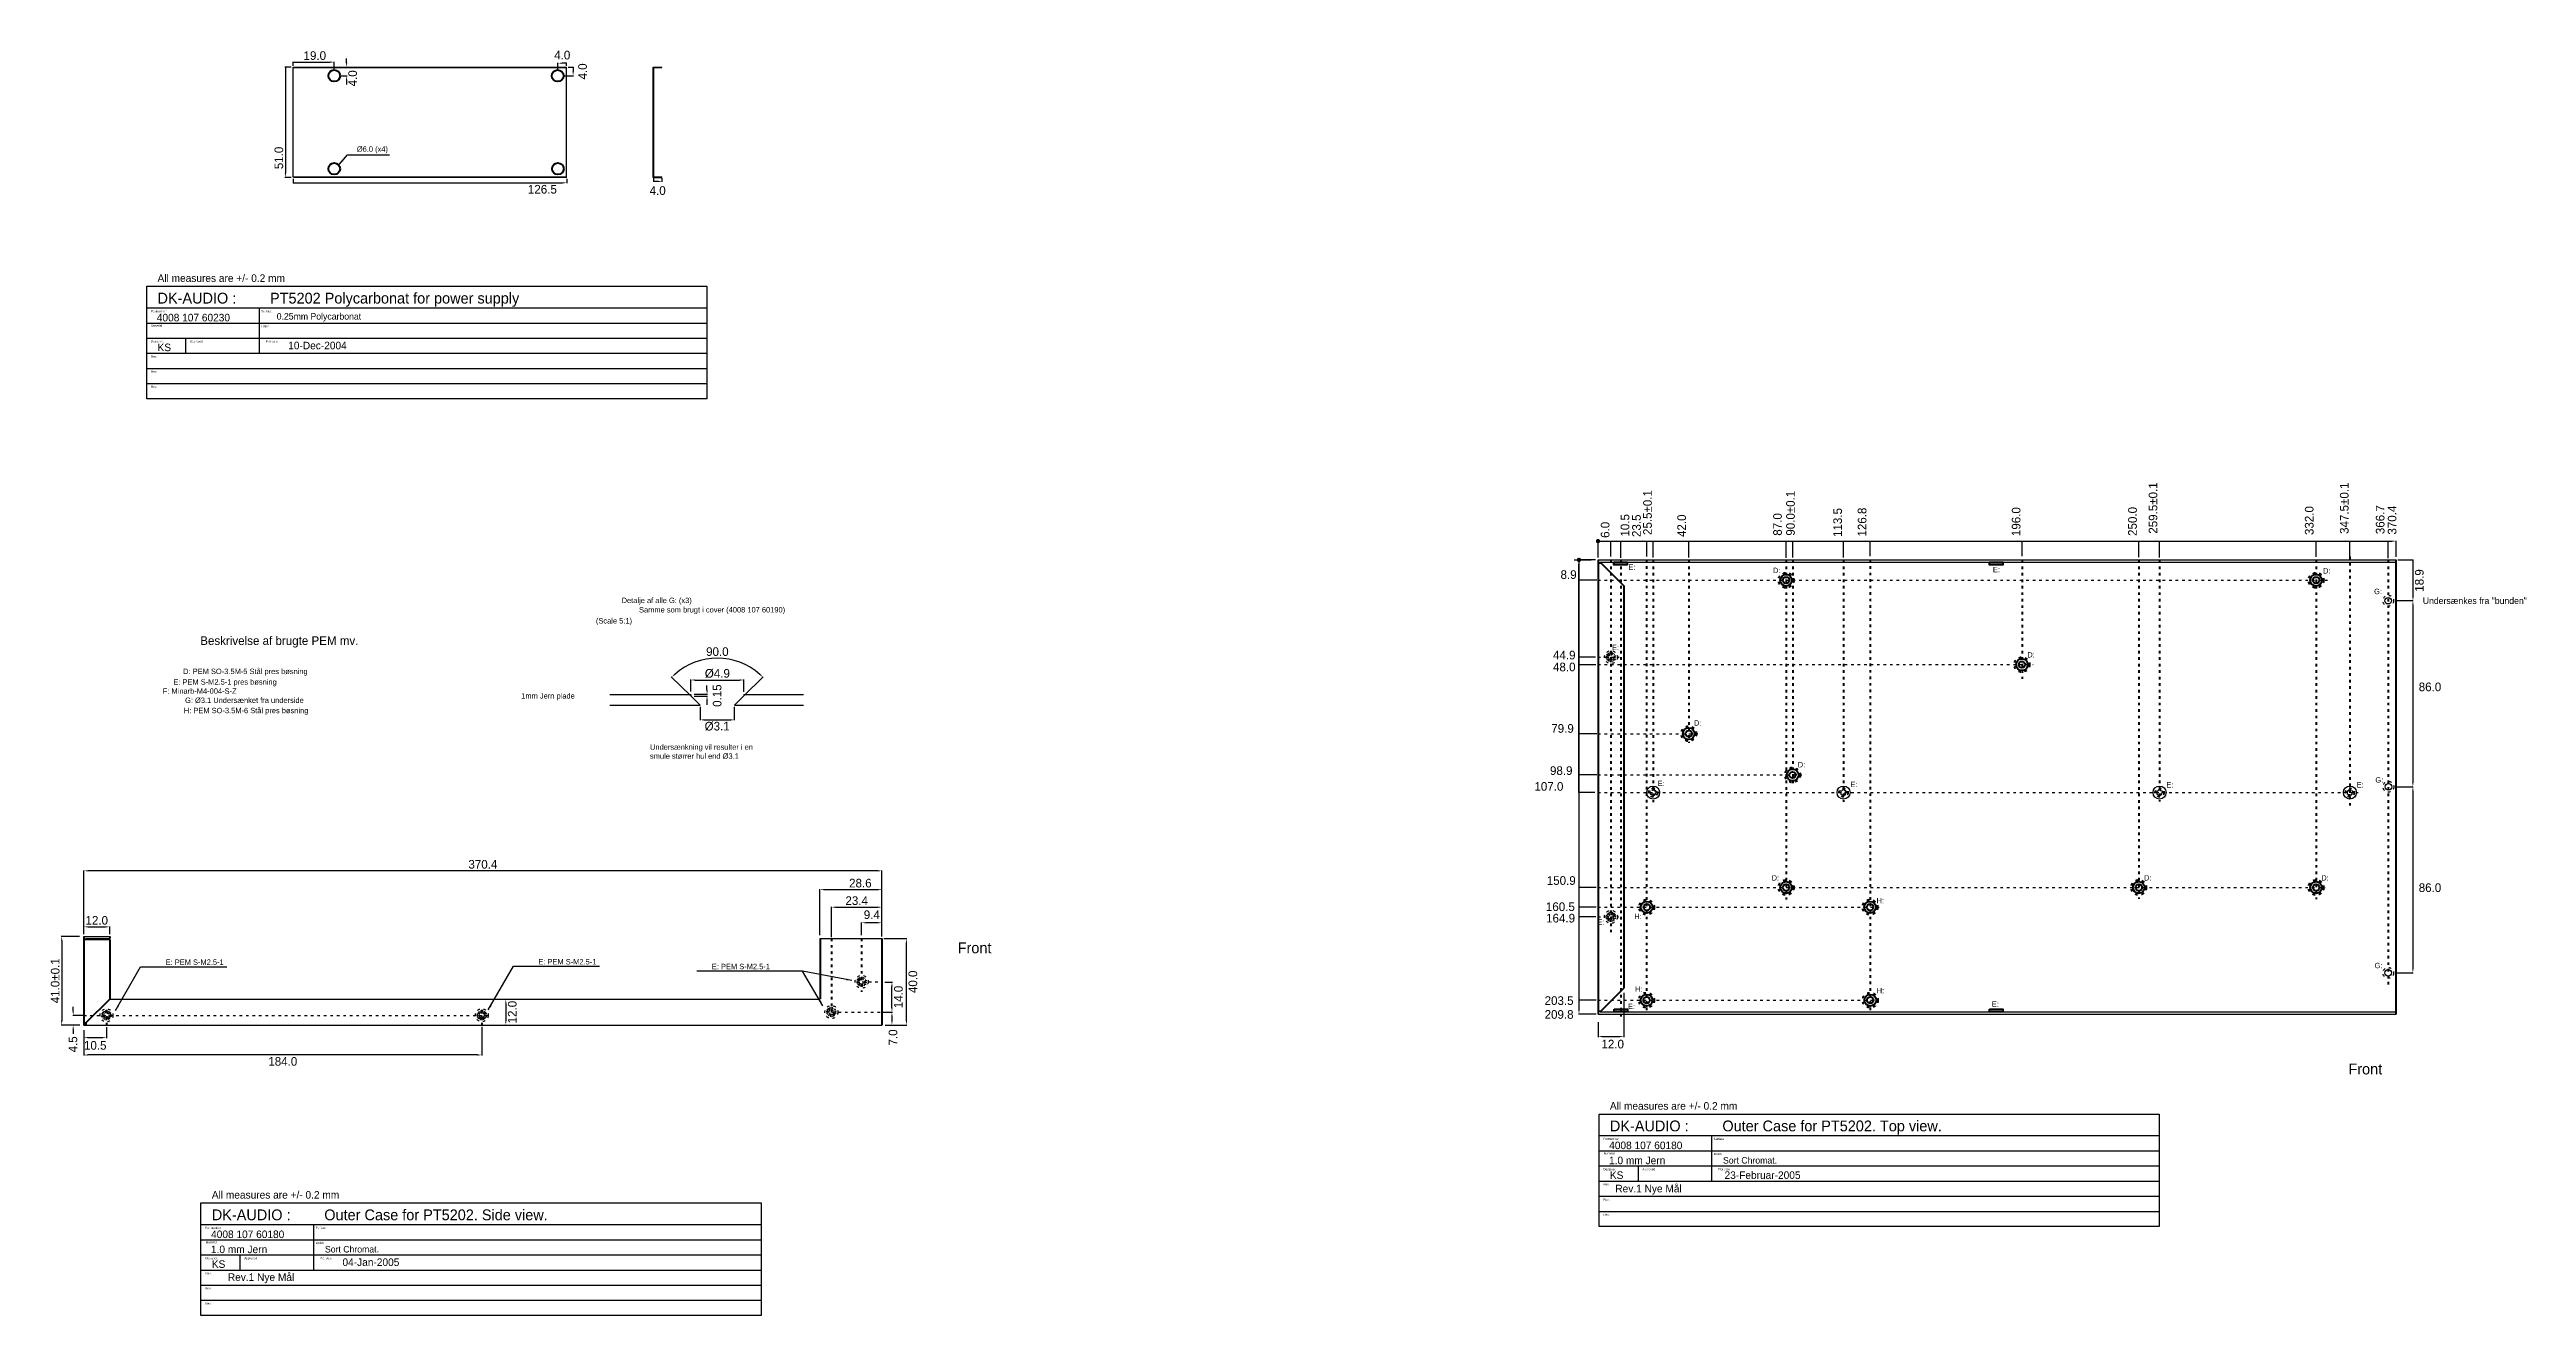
# Model space of a CAD drawing. Header units: millimetres. Extents: x 52 to 1784, y 364 to 949.
# Drawn here: x 52 to 1197, y 364 to 949 of the extents above; entities that cross this region are included whole.
import ezdxf

# ---------------------------------------------------------------- set-up
doc = ezdxf.new("R2010")
doc.units = ezdxf.units.MM
doc.linetypes.add('ACAD_ISO03W100', pattern=[30, 12, -18])
doc.linetypes.add('HIDDEN', pattern=[0.375, 0.25, -0.125])
for name, color, linetype in [('Forplade', 4, 'Continuous'), ('Kabinet dim', 2, 'Continuous'), ('kabinet_dim', 7, 'Continuous'), ('kabinet_head', 2, 'Continuous'), ('PEM ring', 4, 'HIDDEN')]:
    doc.layers.add(name, color=color, linetype=linetype)
doc.layers.add('kabinet', color=4, linetype='Continuous', lineweight=40)
doc.dimstyles.new('DK-audio', dxfattribs={"dimtxt": 4, "dimasz": 2, "dimexe": 0.18, "dimexo": 0.0625, "dimgap": 1, "dimtad": 2, "dimdec": 1, "dimzin": 0, "dimdsep": 46, "dimtxsty": 'Standard', "dimcen": 5, "dimadec": 1, "dimazin": 0, "dimtfac": 1, "dimtdec": 1, "dimtofl": 0, "dimtmove": 2, "dimatfit": 3, "dimfxl": 0, "dimtolj": 1, "dimtzin": 0, "dimarcsym": 0})
doc.dimstyles.new('ISO-25', dxfattribs={"dimtxt": 2.5, "dimasz": 2.5, "dimexe": 1.25, "dimexo": 0.625, "dimtad": 1, "dimtxsty": 'Standard', "dimcen": 2.5, "dimadec": 0, "dimazin": 0, "dimtfac": 1, "dimtmove": 0, "dimatfit": 3, "dimfxl": 0, "dimarcsym": 0})
doc.dimstyles.new('KDS', dxfattribs={"dimtxt": 4, "dimasz": 2, "dimexe": 0.18, "dimexo": 0.0625, "dimgap": 1, "dimtad": 2, "dimjust": 2, "dimdec": 1, "dimzin": 0, "dimdsep": 46, "dimtxsty": 'Standard', "dimblk1": 'NONE', "dimsah": 1, "dimcen": 5, "dimadec": 1, "dimazin": 0, "dimtfac": 1, "dimtdec": 1, "dimtofl": 0, "dimtmove": 2, "dimatfit": 3, "dimfxl": 0, "dimtolj": 1, "dimtzin": 0, "dimarcsym": 0})

msp = doc.modelspace()

# ---------------------------------------------------------------- texts
at = {"layer": 'Kabinet dim', "ltscale": 0.1, "insert": (194.567, 672.7), "char_height": 4, "attachment_point": 9}
msp.add_mtext('Beskrivelse af brugte PEM mv.', dxfattribs=at)
at = {"layer": 'Kabinet dim', "char_height": 2.5, "attachment_point": 9}
for s, insert in [('F: Minarb-M4-004-S-Z', (138.25, 651.3)), ('E: PEM S-M2.5-1 pres bøsning', (156.783, 654.8)), ('D: PEM SO-3.5M-5 Stål pres bøsning', (171.083, 659.7)), ('H: PEM SO-3.5M-6 Stål pres bøsning', (171.417, 641.6)), ('G: Ø3.1 Undersænket fra underside', (169.3, 647))]:
    msp.add_mtext(s, dxfattribs=dict(at, insert=insert))
at = {"layer": 'kabinet_dim'}
for s, height, p in [('Undersænkes fra "bunden"', 3, (1148.85, 692.85)), ('Front', 5, (471.6, 531.4)), ('Front', 5, (1114.5, 475.4))]:
    msp.add_text(s, height=height, dxfattribs=at).set_placement(p)
at = {"layer": 'kabinet_dim', "char_height": 2.5}
for s, insert, attachment_point in [('Ø6.0 (x4)', (208.217, 901.1), 9), ('E:', (784.9, 708.6), 9), ('E:', (953.4, 707.5), 9), ('D:', (851.9, 707.1), 9), ('D:', (1106.2, 706.9), 9), ('G:', (1130, 697.35), 9), ('Detalje af alle G: (x3)', (348.667, 692.5), 9), ('Samme som brugt i cover (4008 107 60190)', (391.833, 688.167), 9), ('(Scale 5:1)', (321.05, 683.067), 9), ('E:', (777.3, 671.5), 9), ('D:', (969.5, 668.1), 9), ('1mm Jern plade', (294.583, 648.367), 9), ('D:', (815.4, 636.6), 9), ('Undersænkning vil resulter i en \\Psmule størrer hul end Ø3.1', (329.35, 627.967), 1), ('D:', (863.4, 617.3), 9), ('E:', (798.4, 608.7), 9), ('E:', (887.5, 608.2), 9), ('E:', (1033.6, 608), 9), ('E:', (1121.6, 608), 9), ('G:', (1130.6, 610.25), 9), ('D:', (851.3, 565), 9), ('D:', (1023.4, 565), 9), ('D:', (1105.4, 565), 9), ('H:', (787.8, 547.2), 9), ('H:', (899.8, 554.5), 9), ('E:', (770.6, 544.6), 9), ('E: PEM S-M2.5-1', (132.3, 526), 9), ('E: PEM S-M2.5-1', (304.6, 526.2), 9), ('G:', (1130.2, 524.45), 9), ('E: PEM S-M2.5-1', (384.8, 524), 9), ('H:', (788.1, 513.6), 9), ('H:', (899.9, 512.9), 9), ('E:', (784.7, 505.6), 9), ('E:', (952.9, 506.7), 9)]:
    msp.add_mtext(s, dxfattribs=dict(at, insert=insert, attachment_point=attachment_point))
at = {"layer": 'kabinet_head', "color": 2}
for s, p in [('All measures are +/- 0.2 mm', (101.7, 841.7)), ('4008 107 60230', (101.37, 823.464)), ('KS', (101.7, 809.7)), ('10-Dec-2004', (162.108, 810.567)), ('All measures are +/- 0.2 mm', (773.092, 459.1)), ('4008 107 60180', (772.762, 440.864)), ('1.0 mm Jern', (772.692, 433.9)), ('KS', (773.092, 427.1)), ('Rev.1 Nye Mål', (775.6, 420.9)), ('23-Februar-2005', (826.092, 427.1)), ('All measures are +/- 0.2 mm', (126.792, 418)), ('4008 107 60180', (126.462, 399.764)), ('1.0 mm Jern', (126.392, 392.8)), ('KS', (126.792, 386)), ('04-Jan-2005', (187.2, 386.867)), ('Rev.1 Nye Mål', (134.2, 379.967))]:
    msp.add_text(s, height=3.5, dxfattribs=at).set_placement(p)
at = {"layer": 'kabinet_head'}
for s, height, p in [('DK-AUDIO :', 5, (101.7, 831.7)), ('PT5202 Polycarbonat for power supply', 5, (153.7, 831.7)), ('0.25mm Polycarbonat', 3, (156.8, 824.3)), ('DK-AUDIO :', 5, (773.092, 449.1)), ('Outer Case for PT5202. Top view.', 5, (825.092, 449.1)), ('Sort Chromat.', 3, (825.392, 434.2)), ('DK-AUDIO :', 5, (126.792, 408)), ('Outer Case for PT5202. Side view.', 5, (178.792, 408)), ('Sort Chromat.', 3, (179.092, 393.1))]:
    msp.add_text(s, height=height, dxfattribs=at).set_placement(p)
at = {"layer": 'kabinet_head', "color": 7}
for s, p in [('Partnumber', (98.7, 827.7)), ('Surface', (149.7, 827.7)), ('Designer.', (98.7, 813.7)), ('Material', (98.9, 821)), ('Approved', (116.7, 813.7)), ('Finish', (149.7, 820.7)), ('Plot date', (151.7, 813.7)), ('Rev.', (98.7, 806.7)), ('Rev.', (98.7, 799.7)), ('Rev.', (98.7, 792.7)), ('Partnumber', (770.092, 445.1)), ('Material', (770.292, 438.4)), ('Surface', (821.092, 445.1)), ('Finish', (821.092, 438.1)), ('Designer.', (770.092, 431.1)), ('Rev.', (770.092, 424.1)), ('Approved', (788.092, 431.1)), ('Plot date', (823.092, 431.1)), ('Rev.', (770.092, 417.1)), ('Partnumber', (123.792, 404)), ('Surface', (174.792, 404)), ('Rev.', (770.092, 410.1)), ('Designer.', (123.792, 390)), ('Material', (123.992, 397.3)), ('Approved', (141.792, 390)), ('Finish', (174.792, 397)), ('Plot date', (176.792, 390)), ('Rev.', (123.792, 383)), ('Rev.', (123.792, 376)), ('Rev.', (123.792, 369))]:
    msp.add_text(s, height=1, dxfattribs=at).set_placement(p)

# ---------------------------------------------------------------- blocks, each defined once
blk = doc.blocks.new('*D26')
at = {"layer": 'DEFPOINTS', "color": 0, "linetype": 'Continuous', "ltscale": 0.1}
for p in [(65.8, 539.2), (57.4, 498.2), (65.9, 498.2)]:
    blk.add_point(p, dxfattribs=at)
at = {"layer": 'kabinet_dim', "color": 0, "linetype": 'Continuous', "lineweight": -2, "ltscale": 0.1}
for p, q in [((65.7, 539.2), (57.2, 539.2)), ((57.4, 537.2), (57.4, 500.2)), ((65.8, 498.2), (57.2, 498.2))]:
    blk.add_line(p, q, dxfattribs=at)
at = {"layer": 'kabinet_dim', "color": 0, "linetype": 'Continuous', "ltscale": 0.1}
for points in [[(57.1, 537.2), (57.7, 537.2), (57.4, 539.2)], [(57.1, 500.2), (57.7, 500.2), (57.4, 498.2)]]:
    blk.add_solid(points, dxfattribs=at)
at = {"layer": 'kabinet_dim', "color": 0, "linetype": 'Continuous', "ltscale": 0.1, "insert": (54.4, 518.7), "char_height": 4, "attachment_point": 5, "rotation": 90}
blk.add_mtext('\\A1;41.0±0.1', dxfattribs=at)
blk = doc.blocks.new('*D27')
at = {"layer": 'DEFPOINTS', "color": 0, "linetype": 'Continuous', "ltscale": 0.1}
for p in [(67.6, 496), (78.1, 497.3), (78.1, 492.4)]:
    blk.add_point(p, dxfattribs=at)
at = {"layer": 'kabinet_dim', "color": 0, "linetype": 'Continuous', "lineweight": -2, "ltscale": 0.1}
for p, q in [((67.6, 495.9), (67.6, 492.2)), ((69.6, 492.4), (76.1, 492.4)), ((78.1, 497.2), (78.1, 492.2))]:
    blk.add_line(p, q, dxfattribs=at)
at = {"layer": 'kabinet_dim', "color": 0, "linetype": 'Continuous', "ltscale": 0.1}
for points in [[(69.6, 492.7), (69.6, 492.1), (67.6, 492.4)], [(76.1, 492.7), (76.1, 492.1), (78.1, 492.4)]]:
    blk.add_solid(points, dxfattribs=at)
at = {"layer": 'kabinet_dim', "color": 0, "linetype": 'Continuous', "ltscale": 0.1, "insert": (72.9, 488.8), "char_height": 4, "attachment_point": 5}
blk.add_mtext('\\A1;10.5', dxfattribs=at)
blk = doc.blocks.new('*D29')
at = {"layer": 'DEFPOINTS', "color": 0, "linetype": 'Continuous', "ltscale": 0.1}
for p in [(67.6, 493.7), (251.6, 497.5), (67.6, 484.4)]:
    blk.add_point(p, dxfattribs=at)
at = {"layer": 'kabinet_dim', "color": 0, "linetype": 'Continuous', "lineweight": -2, "ltscale": 0.1}
for p, q in [((67.6, 493.6), (67.6, 484.2)), ((251.6, 497.4), (251.6, 484.2)), ((249.6, 484.4), (69.6, 484.4))]:
    blk.add_line(p, q, dxfattribs=at)
at = {"layer": 'kabinet_dim', "color": 0, "linetype": 'Continuous', "ltscale": 0.1}
for points in [[(69.6, 484.7), (69.6, 484.1), (67.6, 484.4)], [(249.6, 484.7), (249.6, 484.1), (251.6, 484.4)]]:
    blk.add_solid(points, dxfattribs=at)
at = {"layer": 'kabinet_dim', "color": 0, "linetype": 'Continuous', "ltscale": 0.1, "insert": (159.6, 481.4), "char_height": 4, "attachment_point": 5}
blk.add_mtext('\\A1;184.0', dxfattribs=at)
blk = doc.blocks.new('*D30')
at = {"layer": 'DEFPOINTS', "color": 0, "linetype": 'Continuous', "ltscale": 0.1}
for p in [(437.1, 504.2), (437.9, 498.2), (441.2, 498.2)]:
    blk.add_point(p, dxfattribs=at)
at = {"layer": 'kabinet_dim', "color": 0, "linetype": 'Continuous', "lineweight": -2, "ltscale": 0.1}
for p, q in [((437.2, 504.2), (441.4, 504.2)), ((438, 498.2), (441.4, 498.2)), ((441.2, 502.2), (441.2, 500.2))]:
    blk.add_line(p, q, dxfattribs=at)
at = {"layer": 'kabinet_dim', "color": 0, "linetype": 'Continuous', "ltscale": 0.1}
for points in [[(440.9, 502.2), (441.5, 502.2), (441.2, 504.2)], [(440.9, 500.2), (441.5, 500.2), (441.2, 498.2)]]:
    blk.add_solid(points, dxfattribs=at)
at = {"layer": 'kabinet_dim', "color": 0, "linetype": 'Continuous', "ltscale": 0.1, "insert": (441.7, 492.5), "char_height": 4, "attachment_point": 5, "rotation": 90}
blk.add_mtext('\\A1;7.0', dxfattribs=at)
blk = doc.blocks.new('*D31')
at = {"layer": 'DEFPOINTS', "color": 0, "linetype": 'Continuous', "ltscale": 0.1}
for p in [(62.7, 502.7), (65.6, 498.2), (67.4, 502.7)]:
    blk.add_point(p, dxfattribs=at)
at = {"layer": 'kabinet_dim', "color": 0, "linetype": 'Continuous', "lineweight": -2, "ltscale": 0.1}
for p, q in [((62.7, 504.7), (62.7, 506.7)), ((67.3, 502.7), (62.5, 502.7)), ((65.5, 498.2), (62.5, 498.2)), ((62.7, 496.2), (62.7, 494.2))]:
    blk.add_line(p, q, dxfattribs=at)
at = {"layer": 'kabinet_dim', "color": 0, "linetype": 'Continuous', "ltscale": 0.1}
for points in [[(62.4, 504.7), (63, 504.7), (62.7, 502.7)], [(62.4, 496.2), (63, 496.2), (62.7, 498.2)]]:
    blk.add_solid(points, dxfattribs=at)
at = {"layer": 'kabinet_dim', "color": 0, "linetype": 'Continuous', "ltscale": 0.1, "insert": (62.6, 489.3), "char_height": 4, "attachment_point": 5, "rotation": 90}
blk.add_mtext('\\A1;4.5', dxfattribs=at)
blk = doc.blocks.new('*D32')
at = {"layer": 'DEFPOINTS', "color": 0, "linetype": 'Continuous', "ltscale": 0.1}
for p in [(437.4, 538.2), (447.9, 538.2), (439.7, 498.2)]:
    blk.add_point(p, dxfattribs=at)
at = {"layer": 'kabinet_dim', "color": 0, "linetype": 'Continuous', "lineweight": -2, "ltscale": 0.1}
for p, q in [((437.5, 538.2), (448.1, 538.2)), ((447.9, 500.2), (447.9, 536.2)), ((439.8, 498.2), (448.1, 498.2))]:
    blk.add_line(p, q, dxfattribs=at)
at = {"layer": 'kabinet_dim', "color": 0, "linetype": 'Continuous', "ltscale": 0.1}
for points in [[(447.6, 536.2), (448.2, 536.2), (447.9, 538.2)], [(447.6, 500.2), (448.2, 500.2), (447.9, 498.2)]]:
    blk.add_solid(points, dxfattribs=at)
at = {"layer": 'kabinet_dim', "color": 0, "linetype": 'Continuous', "ltscale": 0.1, "insert": (450.9, 518.2), "char_height": 4, "attachment_point": 5, "rotation": 90}
blk.add_mtext('\\A1;40.0', dxfattribs=at)
blk = doc.blocks.new('*D33')
at = {"layer": 'DEFPOINTS', "color": 0, "linetype": 'Continuous', "ltscale": 0.1}
for p in [(427.2, 545.5), (427.2, 539.6), (436.6, 539)]:
    blk.add_point(p, dxfattribs=at)
at = {"layer": 'kabinet_dim', "color": 0, "linetype": 'Continuous', "lineweight": -2, "ltscale": 0.1}
for p, q in [((427.2, 539.7), (427.2, 545.7)), ((434.6, 545.5), (429.2, 545.5)), ((436.6, 539.1), (436.6, 545.7))]:
    blk.add_line(p, q, dxfattribs=at)
at = {"layer": 'kabinet_dim', "color": 0, "linetype": 'Continuous', "ltscale": 0.1}
for points in [[(429.2, 545.8), (429.2, 545.2), (427.2, 545.5)], [(434.6, 545.8), (434.6, 545.2), (436.6, 545.5)]]:
    blk.add_solid(points, dxfattribs=at)
at = {"layer": 'kabinet_dim', "color": 0, "linetype": 'Continuous', "ltscale": 0.1, "insert": (431.9, 549.2), "char_height": 4, "attachment_point": 5}
blk.add_mtext('\\A1;9.4', dxfattribs=at)
blk = doc.blocks.new('*D34')
at = {"layer": 'DEFPOINTS', "color": 0, "linetype": 'Continuous', "ltscale": 0.1}
for p in [(436.6, 552.7), (413.2, 538.8), (436.6, 541.7)]:
    blk.add_point(p, dxfattribs=at)
at = {"layer": 'kabinet_dim', "color": 0, "linetype": 'Continuous', "lineweight": -2, "ltscale": 0.1}
for p, q in [((413.2, 538.9), (413.2, 552.9)), ((415.2, 552.7), (434.6, 552.7)), ((436.6, 541.8), (436.6, 552.9))]:
    blk.add_line(p, q, dxfattribs=at)
at = {"layer": 'kabinet_dim', "color": 0, "linetype": 'Continuous', "ltscale": 0.1}
for points in [[(415.2, 553), (415.2, 552.4), (413.2, 552.7)], [(434.6, 553), (434.6, 552.4), (436.6, 552.7)]]:
    blk.add_solid(points, dxfattribs=at)
at = {"layer": 'kabinet_dim', "color": 0, "linetype": 'Continuous', "ltscale": 0.1, "insert": (424.9, 555.7), "char_height": 4, "attachment_point": 5}
blk.add_mtext('\\A1;23.4', dxfattribs=at)
blk = doc.blocks.new('*D35')
at = {"layer": 'DEFPOINTS', "color": 0, "linetype": 'Continuous', "ltscale": 0.1}
for p in [(437.8, 518.1), (441.2, 518.1), (438, 504.2)]:
    blk.add_point(p, dxfattribs=at)
at = {"layer": 'kabinet_dim', "color": 0, "linetype": 'Continuous', "lineweight": -2, "ltscale": 0.1}
for p, q in [((437.9, 518.1), (441.4, 518.1)), ((441.2, 506.2), (441.2, 516.1)), ((438.1, 504.2), (441.4, 504.2))]:
    blk.add_line(p, q, dxfattribs=at)
at = {"layer": 'kabinet_dim', "color": 0, "linetype": 'Continuous', "ltscale": 0.1}
for points in [[(440.9, 516.1), (441.5, 516.1), (441.2, 518.1)], [(440.9, 506.2), (441.5, 506.2), (441.2, 504.2)]]:
    blk.add_solid(points, dxfattribs=at)
at = {"layer": 'kabinet_dim', "color": 0, "linetype": 'Continuous', "ltscale": 0.1, "insert": (444.2, 511.2), "char_height": 4, "attachment_point": 5, "rotation": 90}
blk.add_mtext('\\A1;14.0', dxfattribs=at)
blk = doc.blocks.new('*D36')
at = {"layer": 'DEFPOINTS', "color": 0, "linetype": 'Continuous', "ltscale": 0.1}
for p in [(67.6, 569.5), (67.6, 540.2), (436.6, 540.6)]:
    blk.add_point(p, dxfattribs=at)
at = {"layer": 'kabinet_dim', "color": 0, "linetype": 'Continuous', "lineweight": -2, "ltscale": 0.1}
for p, q in [((67.6, 540.3), (67.6, 569.7)), ((434.6, 569.5), (69.6, 569.5)), ((436.6, 540.7), (436.6, 569.7))]:
    blk.add_line(p, q, dxfattribs=at)
at = {"layer": 'kabinet_dim', "color": 0, "linetype": 'Continuous', "ltscale": 0.1}
for points in [[(69.6, 569.8), (69.6, 569.2), (67.6, 569.5)], [(434.6, 569.8), (434.6, 569.2), (436.6, 569.5)]]:
    blk.add_solid(points, dxfattribs=at)
at = {"layer": 'kabinet_dim', "color": 0, "linetype": 'Continuous', "ltscale": 0.1, "insert": (252.1, 572.5), "char_height": 4, "attachment_point": 5}
blk.add_mtext('\\A1;370.4', dxfattribs=at)
blk = doc.blocks.new('*D37')
at = {"layer": 'DEFPOINTS', "color": 0, "linetype": 'Continuous', "ltscale": 0.1}
for p in [(259.9, 510.2), (259.6, 498.2), (262.7, 498.2)]:
    blk.add_point(p, dxfattribs=at)
at = {"layer": 'kabinet_dim', "color": 0, "linetype": 'Continuous', "lineweight": -2, "ltscale": 0.1}
for p, q in [((260, 510.2), (262.9, 510.2)), ((262.7, 508.2), (262.7, 500.2)), ((259.7, 498.2), (262.9, 498.2))]:
    blk.add_line(p, q, dxfattribs=at)
at = {"layer": 'kabinet_dim', "color": 0, "linetype": 'Continuous', "ltscale": 0.1}
for points in [[(262.4, 508.2), (263, 508.2), (262.7, 510.2)], [(262.4, 500.2), (263, 500.2), (262.7, 498.2)]]:
    blk.add_solid(points, dxfattribs=at)
at = {"layer": 'kabinet_dim', "color": 0, "linetype": 'Continuous', "ltscale": 0.1, "insert": (265.7, 504.2), "char_height": 4, "attachment_point": 5, "rotation": 90}
blk.add_mtext('\\A1;12.0', dxfattribs=at)
blk = doc.blocks.new('*D38')
at = {"layer": 'DEFPOINTS', "color": 0, "linetype": 'Continuous', "ltscale": 0.1}
for p in [(67.6, 541.2), (79.6, 543.6), (79.6, 540.1)]:
    blk.add_point(p, dxfattribs=at)
at = {"layer": 'kabinet_dim', "color": 0, "linetype": 'Continuous', "lineweight": -2, "ltscale": 0.1}
for p, q in [((67.6, 541.3), (67.6, 543.8)), ((69.6, 543.6), (77.6, 543.6)), ((79.6, 540.2), (79.6, 543.8))]:
    blk.add_line(p, q, dxfattribs=at)
at = {"layer": 'kabinet_dim', "color": 0, "linetype": 'Continuous', "ltscale": 0.1}
for points in [[(69.6, 543.9), (69.6, 543.3), (67.6, 543.6)], [(77.6, 543.9), (77.6, 543.3), (79.6, 543.6)]]:
    blk.add_solid(points, dxfattribs=at)
at = {"layer": 'kabinet_dim', "color": 0, "linetype": 'Continuous', "ltscale": 0.1, "insert": (73.6, 546.6), "char_height": 4, "attachment_point": 5}
blk.add_mtext('\\A1;12.0', dxfattribs=at)
blk = doc.blocks.new('*D93')
at = {"layer": 'DEFPOINTS', "color": 0, "linetype": 'Continuous', "ltscale": 0.1}
for p in [(368.2, 666.8), (348.2, 650.3), (352.6, 646.1), (368.4, 646.1), (372.7, 650.3)]:
    blk.add_point(p, dxfattribs=at)
at = {"layer": 'kabinet_dim', "color": 0, "linetype": 'Continuous', "lineweight": -2, "ltscale": 0.1}
for p, q in [((348.2, 650.4), (339.2, 659.1)), ((372.8, 650.4), (381.7, 659.1))]:
    blk.add_line(p, q, dxfattribs=at)
blk.add_arc((360.5, 638.3), 29.5, 48.2196, 131.7804, dxfattribs=at)
at = {"layer": 'kabinet_dim', "color": 0, "linetype": 'Continuous', "ltscale": 0.1}
for points in [[(341, 660.1), (340.6, 660.6), (339.4, 659)], [(380.3, 660.6), (379.9, 660.1), (381.6, 659)]]:
    blk.add_solid(points, dxfattribs=at)
at = {"layer": 'kabinet_dim', "color": 0, "linetype": 'Continuous', "ltscale": 0.1, "insert": (360.5, 670.8), "char_height": 4, "attachment_point": 5}
blk.add_mtext('\\A1;90.0', dxfattribs=at)
blk = doc.blocks.new('*D94')
at = {"layer": 'DEFPOINTS', "color": 0, "linetype": 'Continuous', "ltscale": 0.1}
for p in [(349.7, 651.1), (349.7, 650.3), (355.7, 650.3)]:
    blk.add_point(p, dxfattribs=at)
at = {"layer": 'kabinet_dim', "color": 0, "linetype": 'Continuous', "lineweight": -2, "ltscale": 0.1}
for p, q in [((355.7, 653.1), (355.7, 655.1)), ((349.8, 651.1), (355.9, 651.1)), ((349.8, 650.3), (355.9, 650.3)), ((355.7, 648.3), (355.7, 646.3))]:
    blk.add_line(p, q, dxfattribs=at)
at = {"layer": 'kabinet_dim', "color": 0, "linetype": 'Continuous', "ltscale": 0.1}
for points in [[(355.4, 653.1), (356.1, 653.1), (355.7, 651.1)], [(355.4, 648.3), (356.1, 648.3), (355.7, 650.3)]]:
    blk.add_solid(points, dxfattribs=at)
at = {"layer": 'kabinet_dim', "color": 0, "linetype": 'Continuous', "ltscale": 0.1, "insert": (360.4, 650.5), "char_height": 4, "attachment_point": 5, "rotation": 90}
blk.add_mtext('\\A1;0.15', dxfattribs=at)
blk = doc.blocks.new('*D95')
at = {"layer": 'DEFPOINTS', "color": 0, "linetype": 'Continuous', "ltscale": 0.1}
for p in [(352.6, 645.4), (368.3, 645.3), (368.3, 639.3)]:
    blk.add_point(p, dxfattribs=at)
at = {"layer": 'kabinet_dim', "color": 0, "linetype": 'Continuous', "lineweight": -2, "ltscale": 0.1}
for p, q in [((352.6, 645.3), (352.6, 639.1)), ((368.3, 645.3), (368.3, 639.1)), ((354.6, 639.3), (366.3, 639.3))]:
    blk.add_line(p, q, dxfattribs=at)
at = {"layer": 'kabinet_dim', "color": 0, "linetype": 'Continuous', "ltscale": 0.1}
for points in [[(354.6, 639.6), (354.6, 638.9), (352.6, 639.3)], [(366.3, 639.6), (366.3, 638.9), (368.3, 639.3)]]:
    blk.add_solid(points, dxfattribs=at)
at = {"layer": 'kabinet_dim', "color": 0, "linetype": 'Continuous', "ltscale": 0.1, "insert": (360.4, 636.3), "char_height": 4, "attachment_point": 5}
blk.add_mtext('\\A1;Ø3.1', dxfattribs=at)
blk = doc.blocks.new('*D96')
at = {"layer": 'DEFPOINTS', "color": 0, "linetype": 'Continuous', "ltscale": 0.1}
for p in [(372.8, 657.7), (348.2, 652.4), (372.8, 652.2)]:
    blk.add_point(p, dxfattribs=at)
at = {"layer": 'kabinet_dim', "color": 0, "linetype": 'Continuous', "lineweight": -2, "ltscale": 0.1}
for p, q in [((348.2, 652.4), (348.2, 657.9)), ((350.2, 657.7), (370.8, 657.7)), ((372.8, 652.3), (372.8, 657.9))]:
    blk.add_line(p, q, dxfattribs=at)
at = {"layer": 'kabinet_dim', "color": 0, "linetype": 'Continuous', "ltscale": 0.1}
for points in [[(350.2, 658), (350.2, 657.4), (348.2, 657.7)], [(370.8, 658), (370.8, 657.4), (372.8, 657.7)]]:
    blk.add_solid(points, dxfattribs=at)
at = {"layer": 'kabinet_dim', "color": 0, "linetype": 'Continuous', "ltscale": 0.1, "insert": (360.5, 660.7), "char_height": 4, "attachment_point": 5}
blk.add_mtext('\\A1;Ø4.9', dxfattribs=at)
blk = doc.blocks.new('*D110')
at = {"layer": 'DEFPOINTS', "color": 0, "linetype": 'Continuous', "ltscale": 0.1}
for p in [(163.5, 941), (160.8, 890), (163.5, 890)]:
    blk.add_point(p, dxfattribs=at)
at = {"layer": 'Forplade', "color": 0, "linetype": 'Continuous', "lineweight": -2, "ltscale": 0.1}
for p, q in [((163.4, 941), (160.6, 941)), ((160.8, 941), (160.8, 892)), ((163.4, 890), (160.6, 890))]:
    blk.add_line(p, q, dxfattribs=at)
at = {"layer": 'Forplade', "color": 0, "linetype": 'Continuous', "ltscale": 0.1}
blk.add_solid([(160.5, 892), (161.1, 892), (160.8, 890)], dxfattribs=at)
at = {"layer": 'Forplade', "color": 0, "linetype": 'Continuous', "ltscale": 0.1, "insert": (157.8, 899), "char_height": 4, "attachment_point": 5, "rotation": 90}
blk.add_mtext('\\A1;51.0', dxfattribs=at)
blk = doc.blocks.new('_None')
blk = doc.blocks.new('*D111')
at = {"layer": 'DEFPOINTS', "color": 0, "linetype": 'Continuous', "ltscale": 0.1}
for p in [(164.4, 889.4), (290.9, 889.4), (290.9, 887.5)]:
    blk.add_point(p, dxfattribs=at)
at = {"layer": 'Forplade', "color": 0, "linetype": 'Continuous', "lineweight": -2, "ltscale": 0.1}
for p, q in [((164.4, 889.3), (164.4, 887.3)), ((164.4, 887.5), (288.9, 887.5)), ((290.9, 889.3), (290.9, 887.3))]:
    blk.add_line(p, q, dxfattribs=at)
at = {"layer": 'Forplade', "color": 0, "linetype": 'Continuous', "ltscale": 0.1}
blk.add_solid([(288.9, 887.8), (288.9, 887.2), (290.9, 887.5)], dxfattribs=at)
at = {"layer": 'Forplade', "color": 0, "linetype": 'Continuous', "ltscale": 0.1, "insert": (279.6, 884.5), "char_height": 4, "attachment_point": 5}
blk.add_mtext('\\A1;126.5', dxfattribs=at)
blk = doc.blocks.new('*D112')
at = {"layer": 'DEFPOINTS', "color": 0, "linetype": 'Continuous', "ltscale": 0.1}
for p in [(164.4, 941.5), (183.4, 943.3), (183.4, 939.9)]:
    blk.add_point(p, dxfattribs=at)
at = {"layer": 'Forplade', "color": 0, "linetype": 'Continuous', "lineweight": -2, "ltscale": 0.1}
for p, q in [((164.4, 941.6), (164.4, 943.5)), ((164.4, 943.3), (181.4, 943.3)), ((183.4, 940), (183.4, 943.5))]:
    blk.add_line(p, q, dxfattribs=at)
at = {"layer": 'Forplade', "color": 0, "linetype": 'Continuous', "ltscale": 0.1}
blk.add_solid([(181.4, 943.6), (181.4, 943), (183.4, 943.3)], dxfattribs=at)
at = {"layer": 'Forplade', "color": 0, "linetype": 'Continuous', "ltscale": 0.1, "insert": (174.4, 946.3), "char_height": 4, "attachment_point": 5}
blk.add_mtext('\\A1;19.0', dxfattribs=at)
blk = doc.blocks.new('*D113')
at = {"layer": 'DEFPOINTS', "color": 0, "linetype": 'Continuous', "ltscale": 0.1}
for p in [(180.5, 941), (189.1, 941), (186.6, 937)]:
    blk.add_point(p, dxfattribs=at)
at = {"layer": 'Forplade', "color": 0, "linetype": 'Continuous', "lineweight": -2, "ltscale": 0.1}
for p, q in [((180.6, 941), (189.3, 941)), ((189.1, 943), (189.1, 945)), ((186.7, 937), (189.3, 937)), ((189.1, 935), (189.1, 933))]:
    blk.add_line(p, q, dxfattribs=at)
at = {"layer": 'Forplade', "color": 0, "linetype": 'Continuous', "ltscale": 0.1}
for points in [[(188.8, 943), (189.4, 943), (189.1, 941)], [(188.8, 935), (189.4, 935), (189.1, 937)]]:
    blk.add_solid(points, dxfattribs=at)
at = {"layer": 'Forplade', "color": 0, "linetype": 'Continuous', "ltscale": 0.1, "insert": (191.9, 935.8), "char_height": 4, "attachment_point": 5, "rotation": 90}
blk.add_mtext('\\A1;4.0', dxfattribs=at)
blk = doc.blocks.new('*D114')
at = {"layer": 'DEFPOINTS', "color": 0, "linetype": 'Continuous', "ltscale": 0.1}
for p in [(291.5, 941), (289.9, 937), (293.8, 937)]:
    blk.add_point(p, dxfattribs=at)
at = {"layer": 'Forplade', "color": 0, "linetype": 'Continuous', "lineweight": -2, "ltscale": 0.1}
for p, q in [((291.6, 941), (294, 941)), ((293.8, 941), (293.8, 939)), ((290, 937), (294, 937))]:
    blk.add_line(p, q, dxfattribs=at)
at = {"layer": 'Forplade', "color": 0, "linetype": 'Continuous', "ltscale": 0.1}
blk.add_solid([(293.5, 939), (294.1, 939), (293.8, 937)], dxfattribs=at)
at = {"layer": 'Forplade', "color": 0, "linetype": 'Continuous', "ltscale": 0.1, "insert": (298.2, 939), "char_height": 4, "attachment_point": 5, "rotation": 90}
blk.add_mtext('\\A1;4.0', dxfattribs=at)
blk = doc.blocks.new('*D115')
at = {"layer": 'DEFPOINTS', "color": 0, "linetype": 'Continuous', "ltscale": 0.1}
for p in [(286.8, 942.8), (286.8, 939.9), (290.8, 941.5)]:
    blk.add_point(p, dxfattribs=at)
at = {"layer": 'Forplade', "color": 0, "linetype": 'Continuous', "lineweight": -2, "ltscale": 0.1}
for p, q in [((286.8, 940), (286.8, 943)), ((290.8, 942.8), (288.8, 942.8)), ((290.8, 941.6), (290.8, 943))]:
    blk.add_line(p, q, dxfattribs=at)
at = {"layer": 'Forplade', "color": 0, "linetype": 'Continuous', "ltscale": 0.1}
blk.add_solid([(288.8, 943.1), (288.8, 942.5), (286.8, 942.8)], dxfattribs=at)
at = {"layer": 'Forplade', "color": 0, "linetype": 'Continuous', "ltscale": 0.1, "insert": (288.8, 946.5), "char_height": 4, "attachment_point": 5}
blk.add_mtext('\\A1;4.0', dxfattribs=at)
blk = doc.blocks.new('*D116')
at = {"layer": 'DEFPOINTS', "color": 0, "linetype": 'Continuous', "ltscale": 0.1}
for p in [(330.9, 889.7), (334.9, 889.7), (334.9, 888.2)]:
    blk.add_point(p, dxfattribs=at)
at = {"layer": 'Forplade', "color": 0, "linetype": 'Continuous', "lineweight": -2, "ltscale": 0.1}
for p, q in [((330.9, 889.6), (330.9, 888)), ((330.9, 888.2), (332.9, 888.2)), ((334.9, 889.6), (334.9, 888))]:
    blk.add_line(p, q, dxfattribs=at)
at = {"layer": 'Forplade', "color": 0, "linetype": 'Continuous', "ltscale": 0.1}
blk.add_solid([(332.9, 888.5), (332.9, 887.8), (334.9, 888.2)], dxfattribs=at)
at = {"layer": 'Forplade', "color": 0, "linetype": 'Continuous', "ltscale": 0.1, "insert": (332.9, 883.9), "char_height": 4, "attachment_point": 5}
blk.add_mtext('\\A1;4.0', dxfattribs=at)
blk = doc.blocks.new('*D117')
at = {"layer": 'DEFPOINTS', "color": 0, "linetype": 'Continuous', "ltscale": 0.1}
for p in [(436.6, 560.8), (407.9, 539.6), (436.6, 539.8)]:
    blk.add_point(p, dxfattribs=at)
at = {"layer": 'kabinet_dim', "color": 0, "linetype": 'Continuous', "lineweight": -2, "ltscale": 0.1}
for p, q in [((407.9, 539.7), (407.9, 561)), ((409.9, 560.8), (434.6, 560.8)), ((436.6, 539.8), (436.6, 561))]:
    blk.add_line(p, q, dxfattribs=at)
at = {"layer": 'kabinet_dim', "color": 0, "linetype": 'Continuous', "ltscale": 0.1}
for points in [[(409.9, 561.1), (409.9, 560.5), (407.9, 560.8)], [(434.6, 561.1), (434.6, 560.5), (436.6, 560.8)]]:
    blk.add_solid(points, dxfattribs=at)
at = {"layer": 'kabinet_dim', "color": 0, "linetype": 'Continuous', "ltscale": 0.1, "insert": (426.6, 563.8), "char_height": 4, "attachment_point": 5}
blk.add_mtext('\\A1;28.6', dxfattribs=at)
blk = doc.blocks.new('*D40')
at = {"layer": 'DEFPOINTS', "color": 0, "linetype": 'Continuous', "ltscale": 0.1}
for p in [(766.5, 713.2), (758.8, 668.3), (766.5, 668.3)]:
    blk.add_point(p, dxfattribs=at)
at = {"layer": 'kabinet_dim', "color": 0, "linetype": 'Continuous', "lineweight": -2, "ltscale": 0.1}
for p, q in [((766.4, 713.2), (758.6, 713.2)), ((758.8, 713.2), (758.8, 670.3)), ((766.4, 668.3), (758.6, 668.3))]:
    blk.add_line(p, q, dxfattribs=at)
at = {"layer": 'kabinet_dim', "color": 0, "linetype": 'Continuous', "ltscale": 0.1}
blk.add_solid([(758.5, 670.3), (759.1, 670.3), (758.8, 668.3)], dxfattribs=at)
at = {"layer": 'kabinet_dim', "color": 0, "linetype": 'Continuous', "ltscale": 0.1, "insert": (752, 669.2), "char_height": 4, "attachment_point": 5, "rotation": 359.99}
blk.add_mtext('\\A1;44.9', dxfattribs=at)
blk = doc.blocks.new('*D41')
at = {"layer": 'DEFPOINTS', "color": 0, "linetype": 'Continuous', "ltscale": 0.1}
for p in [(764.5, 713.2), (758.8, 548.3), (766.7, 548.3)]:
    blk.add_point(p, dxfattribs=at)
at = {"layer": 'kabinet_dim', "color": 0, "linetype": 'Continuous', "lineweight": -2, "ltscale": 0.1}
for p, q in [((764.4, 713.2), (758.6, 713.2)), ((758.8, 713.2), (758.8, 550.3)), ((766.6, 548.3), (758.6, 548.3))]:
    blk.add_line(p, q, dxfattribs=at)
at = {"layer": 'kabinet_dim', "color": 0, "linetype": 'Continuous', "ltscale": 0.1}
blk.add_solid([(758.5, 550.3), (759.1, 550.3), (758.8, 548.3)], dxfattribs=at)
at = {"layer": 'kabinet_dim', "color": 0, "linetype": 'Continuous', "ltscale": 0.1, "insert": (750.3, 547.6), "char_height": 4, "attachment_point": 5, "rotation": 359.99}
blk.add_mtext('\\A1;164.9', dxfattribs=at)
blk = doc.blocks.new('*D42')
at = {"layer": 'DEFPOINTS', "color": 0, "linetype": 'Continuous', "ltscale": 0.1}
for p in [(758.8, 713.2), (766.3, 713.2), (766.3, 605.7)]:
    blk.add_point(p, dxfattribs=at)
at = {"layer": 'kabinet_dim', "color": 0, "linetype": 'Continuous', "lineweight": -2, "ltscale": 0.1}
for p, q in [((766.2, 713.2), (758.6, 713.2)), ((758.8, 605.7), (758.8, 711.2)), ((766.2, 605.7), (758.6, 605.7))]:
    blk.add_line(p, q, dxfattribs=at)
at = {"layer": 'kabinet_dim', "color": 0, "linetype": 'Continuous', "ltscale": 0.1}
blk.add_solid([(758.5, 711.2), (759.1, 711.2), (758.8, 713.2)], dxfattribs=at)
at = {"layer": 'kabinet_dim', "color": 0, "linetype": 'Continuous', "ltscale": 0.1, "insert": (744.9, 608.5), "char_height": 4, "attachment_point": 5, "rotation": 359.99}
blk.add_mtext('\\A1;107.0', dxfattribs=at)
blk = doc.blocks.new('*D43')
at = {"layer": 'DEFPOINTS', "color": 0, "linetype": 'Continuous', "ltscale": 0.1}
for p in [(793.1, 721.9), (767.6, 714.3), (793.1, 714.3)]:
    blk.add_point(p, dxfattribs=at)
at = {"layer": 'kabinet_dim', "color": 0, "linetype": 'Continuous', "lineweight": -2, "ltscale": 0.1}
for p, q in [((767.6, 714.4), (767.6, 722.1)), ((767.6, 721.9), (791.1, 721.9)), ((793.1, 714.4), (793.1, 722.1))]:
    blk.add_line(p, q, dxfattribs=at)
at = {"layer": 'kabinet_dim', "color": 0, "linetype": 'Continuous', "ltscale": 0.1}
blk.add_solid([(791.1, 722.2), (791.1, 721.6), (793.1, 721.9)], dxfattribs=at)
at = {"layer": 'kabinet_dim', "color": 0, "linetype": 'Continuous', "ltscale": 0.1, "insert": (790.5, 735.1), "char_height": 4, "attachment_point": 5, "rotation": 90}
blk.add_mtext('\\A1;25.5±0.1', dxfattribs=at)
blk = doc.blocks.new('*D44')
at = {"layer": 'DEFPOINTS', "color": 0, "linetype": 'Continuous', "ltscale": 0.1}
for p in [(778.1, 721.9), (767.6, 716.7), (778.1, 714.1)]:
    blk.add_point(p, dxfattribs=at)
at = {"layer": 'kabinet_dim', "color": 0, "linetype": 'Continuous', "lineweight": -2, "ltscale": 0.1}
for p, q in [((767.6, 716.8), (767.6, 722.1)), ((767.6, 721.9), (776.1, 721.9)), ((778.1, 714.2), (778.1, 722.1))]:
    blk.add_line(p, q, dxfattribs=at)
at = {"layer": 'kabinet_dim', "color": 0, "linetype": 'Continuous', "ltscale": 0.1}
blk.add_solid([(776.1, 722.2), (776.1, 721.6), (778.1, 721.9)], dxfattribs=at)
at = {"layer": 'kabinet_dim', "color": 0, "linetype": 'Continuous', "ltscale": 0.1, "insert": (780.1, 729.2), "char_height": 4, "attachment_point": 5, "rotation": 90}
blk.add_mtext('\\A1;10.5', dxfattribs=at)
blk = doc.blocks.new('_Dot')
at = {"color": 0, "linetype": 'ByBlock', "lineweight": -2}
blk.add_line((-0.5, 0), (-1, 0), dxfattribs=at)
at = {"color": 0, "linetype": 'ByBlock', "const_width": 0.5}
blk.add_lwpolyline([(-0.25, 0, 1), (0.25, 0, 1)], format="xyb", close=True, dxfattribs=at)
blk = doc.blocks.new('*D46')
at = {"layer": 'DEFPOINTS', "color": 0, "linetype": 'Continuous', "ltscale": 0.1}
for p in [(773.6, 721.9), (767.6, 714.6), (773.6, 714.7)]:
    blk.add_point(p, dxfattribs=at)
at = {"layer": 'kabinet_dim', "color": 0, "linetype": 'Continuous', "lineweight": -2, "ltscale": 0.1}
for p, q in [((767.6, 714.7), (767.6, 722.1)), ((769.6, 721.9), (771.6, 721.9)), ((773.6, 714.8), (773.6, 722.1))]:
    blk.add_line(p, q, dxfattribs=at)
at = {"layer": 'kabinet_dim', "color": 0, "linetype": 'Continuous', "ltscale": 0.1}
blk.add_solid([(771.6, 722.2), (771.6, 721.6), (773.6, 721.9)], dxfattribs=at)
at = {"layer": 'kabinet_dim', "color": 0, "linetype": 'Continuous', "lineweight": -2, "ltscale": 0.1, "xscale": 2, "yscale": 2, "zscale": 2, "rotation": 180}
blk.add_blockref('_Dot', (767.6, 721.9), dxfattribs=at)
at = {"layer": 'kabinet_dim', "color": 0, "linetype": 'Continuous', "ltscale": 0.1, "insert": (770.9, 727.1), "char_height": 4, "attachment_point": 5, "rotation": 90}
blk.add_mtext('\\A1;6.0', dxfattribs=at)
blk = doc.blocks.new('*D49')
at = {"layer": 'DEFPOINTS', "color": 0, "linetype": 'Continuous', "ltscale": 0.1}
for p in [(809.6, 721.9), (767.6, 719.7), (809.6, 714.3)]:
    blk.add_point(p, dxfattribs=at)
at = {"layer": 'kabinet_dim', "color": 0, "linetype": 'Continuous', "lineweight": -2, "ltscale": 0.1}
for p, q in [((767.6, 719.8), (767.6, 722.1)), ((767.6, 721.9), (807.6, 721.9)), ((809.6, 714.4), (809.6, 722.1))]:
    blk.add_line(p, q, dxfattribs=at)
at = {"layer": 'kabinet_dim', "color": 0, "linetype": 'Continuous', "ltscale": 0.1}
blk.add_solid([(807.6, 722.2), (807.6, 721.6), (809.6, 721.9)], dxfattribs=at)
at = {"layer": 'kabinet_dim', "color": 0, "linetype": 'Continuous', "ltscale": 0.1, "insert": (806.3, 729), "char_height": 4, "attachment_point": 5, "rotation": 90}
blk.add_mtext('\\A1;42.0', dxfattribs=at)
blk = doc.blocks.new('*D50')
at = {"layer": 'DEFPOINTS', "color": 0, "linetype": 'Continuous', "ltscale": 0.1}
for p in [(854.6, 721.9), (767.6, 719.4), (854.6, 714.1)]:
    blk.add_point(p, dxfattribs=at)
at = {"layer": 'kabinet_dim', "color": 0, "linetype": 'Continuous', "lineweight": -2, "ltscale": 0.1}
for p, q in [((767.6, 719.5), (767.6, 722.1)), ((767.6, 721.9), (852.6, 721.9)), ((854.6, 714.2), (854.6, 722.1))]:
    blk.add_line(p, q, dxfattribs=at)
at = {"layer": 'kabinet_dim', "color": 0, "linetype": 'Continuous', "ltscale": 0.1}
blk.add_solid([(852.6, 722.2), (852.6, 721.6), (854.6, 721.9)], dxfattribs=at)
at = {"layer": 'kabinet_dim', "color": 0, "linetype": 'Continuous', "ltscale": 0.1, "insert": (850.6, 729.6), "char_height": 4, "attachment_point": 5, "rotation": 90}
blk.add_mtext('\\A1;87.0', dxfattribs=at)
blk = doc.blocks.new('*D51')
at = {"layer": 'DEFPOINTS', "color": 0, "linetype": 'Continuous', "ltscale": 0.1}
for p in [(857.6, 721.9), (767.6, 716.2), (857.6, 714.3)]:
    blk.add_point(p, dxfattribs=at)
at = {"layer": 'kabinet_dim', "color": 0, "linetype": 'Continuous', "lineweight": -2, "ltscale": 0.1}
for p, q in [((767.6, 716.3), (767.6, 722.1)), ((767.6, 721.9), (855.6, 721.9)), ((857.6, 714.4), (857.6, 722.1))]:
    blk.add_line(p, q, dxfattribs=at)
at = {"layer": 'kabinet_dim', "color": 0, "linetype": 'Continuous', "ltscale": 0.1}
blk.add_solid([(855.6, 722.2), (855.6, 721.6), (857.6, 721.9)], dxfattribs=at)
at = {"layer": 'kabinet_dim', "color": 0, "linetype": 'Continuous', "ltscale": 0.1, "insert": (856.6, 734.8), "char_height": 4, "attachment_point": 5, "rotation": 90}
blk.add_mtext('\\A1;90.0±0.1', dxfattribs=at)
blk = doc.blocks.new('*D52')
at = {"layer": 'DEFPOINTS', "color": 0, "linetype": 'Continuous', "ltscale": 0.1}
for p in [(881.1, 721.9), (767.6, 717), (881.1, 714.2)]:
    blk.add_point(p, dxfattribs=at)
at = {"layer": 'kabinet_dim', "color": 0, "linetype": 'Continuous', "lineweight": -2, "ltscale": 0.1}
for p, q in [((767.6, 717.1), (767.6, 722.1)), ((767.6, 721.9), (879.1, 721.9)), ((881.1, 714.3), (881.1, 722.1))]:
    blk.add_line(p, q, dxfattribs=at)
at = {"layer": 'kabinet_dim', "color": 0, "linetype": 'Continuous', "ltscale": 0.1}
blk.add_solid([(879.1, 722.2), (879.1, 721.6), (881.1, 721.9)], dxfattribs=at)
at = {"layer": 'kabinet_dim', "color": 0, "linetype": 'Continuous', "ltscale": 0.1, "insert": (878.4, 730.5), "char_height": 4, "attachment_point": 5, "rotation": 90}
blk.add_mtext('\\A1;113.5', dxfattribs=at)
blk = doc.blocks.new('*D53')
at = {"layer": 'DEFPOINTS', "color": 0, "linetype": 'Continuous', "ltscale": 0.1}
for p in [(963.6, 721.9), (767.6, 720.4), (963.6, 714.8)]:
    blk.add_point(p, dxfattribs=at)
at = {"layer": 'kabinet_dim', "color": 0, "linetype": 'Continuous', "lineweight": -2, "ltscale": 0.1}
for p, q in [((767.6, 720.5), (767.6, 722.1)), ((767.6, 721.9), (961.6, 721.9)), ((963.6, 714.9), (963.6, 722.1))]:
    blk.add_line(p, q, dxfattribs=at)
at = {"layer": 'kabinet_dim', "color": 0, "linetype": 'Continuous', "ltscale": 0.1}
blk.add_solid([(961.6, 722.2), (961.6, 721.6), (963.6, 721.9)], dxfattribs=at)
at = {"layer": 'kabinet_dim', "color": 0, "linetype": 'Continuous', "ltscale": 0.1, "insert": (960.9, 730.9), "char_height": 4, "attachment_point": 5, "rotation": 90}
blk.add_mtext('\\A1;196.0', dxfattribs=at)
blk = doc.blocks.new('*D54')
at = {"layer": 'DEFPOINTS', "color": 0, "linetype": 'Continuous', "ltscale": 0.1}
for p in [(1017.6, 721.9), (767.6, 720.7), (1017.6, 714.4)]:
    blk.add_point(p, dxfattribs=at)
at = {"layer": 'kabinet_dim', "color": 0, "linetype": 'Continuous', "lineweight": -2, "ltscale": 0.1}
for p, q in [((767.6, 720.8), (767.6, 722.1)), ((767.6, 721.9), (1015.6, 721.9)), ((1017.6, 714.5), (1017.6, 722.1))]:
    blk.add_line(p, q, dxfattribs=at)
at = {"layer": 'kabinet_dim', "color": 0, "linetype": 'Continuous', "ltscale": 0.1}
blk.add_solid([(1015.6, 722.2), (1015.6, 721.6), (1017.6, 721.9)], dxfattribs=at)
at = {"layer": 'kabinet_dim', "color": 0, "linetype": 'Continuous', "ltscale": 0.1, "insert": (1014.7, 731), "char_height": 4, "attachment_point": 5, "rotation": 90}
blk.add_mtext('\\A1;250.0', dxfattribs=at)
blk = doc.blocks.new('*D55')
at = {"layer": 'DEFPOINTS', "color": 0, "linetype": 'Continuous', "ltscale": 0.1}
for p in [(1027.1, 721.9), (767.6, 720.5), (1027.1, 714.2)]:
    blk.add_point(p, dxfattribs=at)
at = {"layer": 'kabinet_dim', "color": 0, "linetype": 'Continuous', "lineweight": -2, "ltscale": 0.1}
for p, q in [((767.6, 720.6), (767.6, 722.1)), ((767.6, 721.9), (1025.1, 721.9)), ((1027.1, 714.3), (1027.1, 722.1))]:
    blk.add_line(p, q, dxfattribs=at)
at = {"layer": 'kabinet_dim', "color": 0, "linetype": 'Continuous', "ltscale": 0.1}
blk.add_solid([(1025.1, 722.2), (1025.1, 721.6), (1027.1, 721.9)], dxfattribs=at)
at = {"layer": 'kabinet_dim', "color": 0, "linetype": 'Continuous', "ltscale": 0.1, "insert": (1024.2, 737.2), "char_height": 4, "attachment_point": 5, "rotation": 90}
blk.add_mtext('\\A1;259.5±0.1', dxfattribs=at)
blk = doc.blocks.new('*D56')
at = {"layer": 'DEFPOINTS', "color": 0, "linetype": 'Continuous', "ltscale": 0.1}
for p in [(1099.6, 721.9), (767.6, 718.6), (1099.6, 714.5)]:
    blk.add_point(p, dxfattribs=at)
at = {"layer": 'kabinet_dim', "color": 0, "linetype": 'Continuous', "lineweight": -2, "ltscale": 0.1}
for p, q in [((767.6, 718.7), (767.6, 722.1)), ((767.6, 721.9), (1097.6, 721.9)), ((1099.6, 714.6), (1099.6, 722.1))]:
    blk.add_line(p, q, dxfattribs=at)
at = {"layer": 'kabinet_dim', "color": 0, "linetype": 'Continuous', "ltscale": 0.1}
blk.add_solid([(1097.6, 722.2), (1097.6, 721.6), (1099.6, 721.9)], dxfattribs=at)
at = {"layer": 'kabinet_dim', "color": 0, "linetype": 'Continuous', "ltscale": 0.1, "insert": (1096.4, 731.4), "char_height": 4, "attachment_point": 5, "rotation": 90}
blk.add_mtext('\\A1;332.0', dxfattribs=at)
blk = doc.blocks.new('*D57')
at = {"layer": 'DEFPOINTS', "color": 0, "linetype": 'Continuous', "ltscale": 0.1}
for p in [(1115.1, 721.9), (767.6, 717.2), (1115.1, 714.6)]:
    blk.add_point(p, dxfattribs=at)
at = {"layer": 'kabinet_dim', "color": 0, "linetype": 'Continuous', "lineweight": -2, "ltscale": 0.1}
for p, q in [((767.6, 717.3), (767.6, 722.1)), ((767.6, 721.9), (1113.1, 721.9)), ((1115.1, 714.7), (1115.1, 722.1))]:
    blk.add_line(p, q, dxfattribs=at)
at = {"layer": 'kabinet_dim', "color": 0, "linetype": 'Continuous', "ltscale": 0.1}
blk.add_solid([(1113.1, 722.2), (1113.1, 721.6), (1115.1, 721.9)], dxfattribs=at)
at = {"layer": 'kabinet_dim', "color": 0, "linetype": 'Continuous', "ltscale": 0.1, "insert": (1112.6, 737.1), "char_height": 4, "attachment_point": 5, "rotation": 90}
blk.add_mtext('\\A1;347.5±0.1', dxfattribs=at)
blk = doc.blocks.new('*D58')
at = {"layer": 'DEFPOINTS', "color": 0, "linetype": 'Continuous', "ltscale": 0.1}
for p in [(1136.6, 721.9), (767.6, 719.4), (1136.6, 714.6)]:
    blk.add_point(p, dxfattribs=at)
at = {"layer": 'kabinet_dim', "color": 0, "linetype": 'Continuous', "lineweight": -2, "ltscale": 0.1}
for p, q in [((767.6, 719.5), (767.6, 722.1)), ((767.6, 721.9), (1134.6, 721.9)), ((1136.6, 714.7), (1136.6, 722.1))]:
    blk.add_line(p, q, dxfattribs=at)
at = {"layer": 'kabinet_dim', "color": 0, "linetype": 'Continuous', "ltscale": 0.1}
blk.add_solid([(1134.6, 722.2), (1134.6, 721.6), (1136.6, 721.9)], dxfattribs=at)
at = {"layer": 'kabinet_dim', "color": 0, "linetype": 'Continuous', "ltscale": 0.1, "insert": (1134.7, 731.6), "char_height": 4, "attachment_point": 5, "rotation": 90}
blk.add_mtext('\\A1;370.4', dxfattribs=at)
blk = doc.blocks.new('*D59')
at = {"layer": 'DEFPOINTS', "color": 0, "linetype": 'Continuous', "ltscale": 0.1}
for p in [(762.9, 713.2), (758.8, 703.8), (767.1, 703.8)]:
    blk.add_point(p, dxfattribs=at)
at = {"layer": 'kabinet_dim', "color": 0, "linetype": 'Continuous', "lineweight": -2, "ltscale": 0.1}
for p, q in [((762.8, 713.2), (758.6, 713.2)), ((758.8, 711.2), (758.8, 705.8)), ((767, 703.8), (758.6, 703.8))]:
    blk.add_line(p, q, dxfattribs=at)
at = {"layer": 'kabinet_dim', "color": 0, "linetype": 'Continuous', "ltscale": 0.1}
blk.add_solid([(758.5, 705.8), (759.1, 705.8), (758.8, 703.8)], dxfattribs=at)
at = {"layer": 'kabinet_dim', "color": 0, "linetype": 'Continuous', "lineweight": -2, "ltscale": 0.1, "xscale": 2, "yscale": 2, "zscale": 2, "rotation": 90}
blk.add_blockref('_Dot', (758.8, 713.2), dxfattribs=at)
at = {"layer": 'kabinet_dim', "color": 0, "linetype": 'Continuous', "ltscale": 0.1, "insert": (754, 706.4), "char_height": 4, "attachment_point": 5, "rotation": 359.99}
blk.add_mtext('\\A1;8.9', dxfattribs=at)
blk = doc.blocks.new('*D60')
at = {"layer": 'DEFPOINTS', "color": 0, "linetype": 'Continuous', "ltscale": 0.1}
for p in [(756.5, 713.2), (758.8, 664.7), (766.6, 664.7)]:
    blk.add_point(p, dxfattribs=at)
at = {"layer": 'kabinet_dim', "color": 0, "linetype": 'Continuous', "lineweight": -2, "ltscale": 0.1}
for p, q in [((756.5625, 713.2), (758.98, 713.2)), ((758.8, 713.2), (758.8, 664.7)), ((766.5375, 664.7), (758.62, 664.7))]:
    blk.add_line(p, q, dxfattribs=at)
at = {"layer": 'kabinet_dim', "color": 0, "linetype": 'Continuous', "ltscale": 0.1, "insert": (752, 663.7), "char_height": 4, "attachment_point": 5, "rotation": 359.99}
blk.add_mtext('\\A1;48.0', dxfattribs=at)
blk = doc.blocks.new('*D61')
at = {"layer": 'DEFPOINTS', "color": 0, "linetype": 'Continuous', "ltscale": 0.1}
for p in [(764.7, 713.2), (758.8, 632.8), (767.2, 632.8)]:
    blk.add_point(p, dxfattribs=at)
at = {"layer": 'kabinet_dim', "color": 0, "linetype": 'Continuous', "lineweight": -2, "ltscale": 0.1}
for p, q in [((764.6, 713.2), (758.6, 713.2)), ((758.8, 713.2), (758.8, 634.8)), ((767.1, 632.8), (758.6, 632.8))]:
    blk.add_line(p, q, dxfattribs=at)
at = {"layer": 'kabinet_dim', "color": 0, "linetype": 'Continuous', "ltscale": 0.1}
blk.add_solid([(758.5, 634.8), (759.1, 634.8), (758.8, 632.8)], dxfattribs=at)
at = {"layer": 'kabinet_dim', "color": 0, "linetype": 'Continuous', "ltscale": 0.1, "insert": (751.2, 635.3), "char_height": 4, "attachment_point": 5, "rotation": 359.99}
blk.add_mtext('\\A1;79.9', dxfattribs=at)
blk = doc.blocks.new('*D62')
at = {"layer": 'DEFPOINTS', "color": 0, "linetype": 'Continuous', "ltscale": 0.1}
for p in [(765.5, 713.2), (758.8, 613.8), (767.2, 613.8)]:
    blk.add_point(p, dxfattribs=at)
at = {"layer": 'kabinet_dim', "color": 0, "linetype": 'Continuous', "lineweight": -2, "ltscale": 0.1}
for p, q in [((765.4, 713.2), (758.6, 713.2)), ((758.8, 713.2), (758.8, 615.8)), ((767.1, 613.8), (758.6, 613.8))]:
    blk.add_line(p, q, dxfattribs=at)
at = {"layer": 'kabinet_dim', "color": 0, "linetype": 'Continuous', "ltscale": 0.1}
blk.add_solid([(758.5, 615.8), (759.1, 615.8), (758.8, 613.8)], dxfattribs=at)
at = {"layer": 'kabinet_dim', "color": 0, "linetype": 'Continuous', "ltscale": 0.1, "insert": (750.6, 615.8), "char_height": 4, "attachment_point": 5, "rotation": 359.99}
blk.add_mtext('\\A1;98.9', dxfattribs=at)
blk = doc.blocks.new('*D63')
at = {"layer": 'DEFPOINTS', "color": 0, "linetype": 'Continuous', "ltscale": 0.1}
for p in [(765.6, 713.2), (758.8, 561.8), (766.9, 561.8)]:
    blk.add_point(p, dxfattribs=at)
at = {"layer": 'kabinet_dim', "color": 0, "linetype": 'Continuous', "lineweight": -2, "ltscale": 0.1}
for p, q in [((765.5, 713.2), (758.6, 713.2)), ((758.8, 713.2), (758.8, 563.8)), ((766.8, 561.8), (758.6, 561.8))]:
    blk.add_line(p, q, dxfattribs=at)
at = {"layer": 'kabinet_dim', "color": 0, "linetype": 'Continuous', "ltscale": 0.1}
blk.add_solid([(758.5, 563.8), (759.1, 563.8), (758.8, 561.8)], dxfattribs=at)
at = {"layer": 'kabinet_dim', "color": 0, "linetype": 'Continuous', "ltscale": 0.1, "insert": (750.6, 565), "char_height": 4, "attachment_point": 5, "rotation": 359.99}
blk.add_mtext('\\A1;150.9', dxfattribs=at)
blk = doc.blocks.new('*D64')
at = {"layer": 'DEFPOINTS', "color": 0, "linetype": 'Continuous', "ltscale": 0.1}
for p in [(764.5, 713.2), (758.8, 552.7), (766.8, 552.7)]:
    blk.add_point(p, dxfattribs=at)
at = {"layer": 'kabinet_dim', "color": 0, "linetype": 'Continuous', "lineweight": -2, "ltscale": 0.1}
for p, q in [((764.4, 713.2), (758.6, 713.2)), ((758.8, 713.2), (758.8, 554.7)), ((766.7, 552.7), (758.6, 552.7))]:
    blk.add_line(p, q, dxfattribs=at)
at = {"layer": 'kabinet_dim', "color": 0, "linetype": 'Continuous', "ltscale": 0.1}
blk.add_solid([(758.5, 554.7), (759.1, 554.7), (758.8, 552.7)], dxfattribs=at)
at = {"layer": 'kabinet_dim', "color": 0, "linetype": 'Continuous', "ltscale": 0.1, "insert": (750.2, 552.9), "char_height": 4, "attachment_point": 5, "rotation": 359.99}
blk.add_mtext('\\A1;160.5', dxfattribs=at)
blk = doc.blocks.new('*D65')
at = {"layer": 'DEFPOINTS', "color": 0, "linetype": 'Continuous', "ltscale": 0.1}
for p in [(764.5, 713.2), (758.8, 509.7), (766.8, 509.7)]:
    blk.add_point(p, dxfattribs=at)
at = {"layer": 'kabinet_dim', "color": 0, "linetype": 'Continuous', "lineweight": -2, "ltscale": 0.1}
for p, q in [((764.4, 713.2), (758.6, 713.2)), ((758.8, 713.2), (758.8, 511.7)), ((766.7, 509.7), (758.6, 509.7))]:
    blk.add_line(p, q, dxfattribs=at)
at = {"layer": 'kabinet_dim', "color": 0, "linetype": 'Continuous', "ltscale": 0.1}
blk.add_solid([(758.5, 511.7), (759.1, 511.7), (758.8, 509.7)], dxfattribs=at)
at = {"layer": 'kabinet_dim', "color": 0, "linetype": 'Continuous', "ltscale": 0.1, "insert": (749.6, 509.5), "char_height": 4, "attachment_point": 5, "rotation": 359.99}
blk.add_mtext('\\A1;203.5', dxfattribs=at)
blk = doc.blocks.new('*D66')
at = {"layer": 'DEFPOINTS', "color": 0, "linetype": 'Continuous', "ltscale": 0.1}
for p in [(893.4, 721.9), (767.6, 720), (893.4, 714.8)]:
    blk.add_point(p, dxfattribs=at)
at = {"layer": 'kabinet_dim', "color": 0, "linetype": 'Continuous', "lineweight": -2, "ltscale": 0.1}
for p, q in [((767.6, 720.1), (767.6, 722.1)), ((767.6, 721.9), (891.4, 721.9)), ((893.4, 714.9), (893.4, 722.1))]:
    blk.add_line(p, q, dxfattribs=at)
at = {"layer": 'kabinet_dim', "color": 0, "linetype": 'Continuous', "ltscale": 0.1}
blk.add_solid([(891.4, 722.2), (891.4, 721.6), (893.4, 721.9)], dxfattribs=at)
at = {"layer": 'kabinet_dim', "color": 0, "linetype": 'Continuous', "ltscale": 0.1, "insert": (889.7, 730.7), "char_height": 4, "attachment_point": 5, "rotation": 90}
blk.add_mtext('\\A1;126.8', dxfattribs=at)
blk = doc.blocks.new('*D100')
at = {"layer": 'DEFPOINTS', "color": 0, "linetype": 'Continuous', "ltscale": 0.1}
for p in [(764.5, 713.1), (758.8, 503.3), (766.8, 503.3)]:
    blk.add_point(p, dxfattribs=at)
at = {"layer": 'kabinet_dim', "color": 0, "linetype": 'Continuous', "lineweight": -2, "ltscale": 0.1}
for p, q in [((764.4, 713.1), (758.6, 713.1)), ((758.8, 713.1), (758.8, 505.3)), ((766.7, 503.3), (758.6, 503.3))]:
    blk.add_line(p, q, dxfattribs=at)
at = {"layer": 'kabinet_dim', "color": 0, "linetype": 'Continuous', "ltscale": 0.1}
blk.add_solid([(758.5, 505.3), (759.1, 505.3), (758.8, 503.3)], dxfattribs=at)
at = {"layer": 'kabinet_dim', "color": 0, "linetype": 'Continuous', "ltscale": 0.1, "insert": (749.6, 503.1), "char_height": 4, "attachment_point": 5, "rotation": 359.99}
blk.add_mtext('\\A1;209.8', dxfattribs=at)
blk = doc.blocks.new('*D103')
at = {"layer": 'DEFPOINTS', "color": 0, "linetype": 'Continuous', "ltscale": 0.1}
for p in [(779.6, 513.2), (767.6, 499.7), (779.6, 492.9)]:
    blk.add_point(p, dxfattribs=at)
at = {"layer": 'kabinet_dim', "color": 0, "linetype": 'Continuous', "lineweight": -2, "ltscale": 0.1}
for p, q in [((779.6, 513.1), (779.6, 492.7)), ((767.6, 499.6), (767.6, 492.7)), ((769.6, 492.9), (777.6, 492.9))]:
    blk.add_line(p, q, dxfattribs=at)
at = {"layer": 'kabinet_dim', "color": 0, "linetype": 'Continuous', "ltscale": 0.1}
for points in [[(769.6, 493.2), (769.6, 492.6), (767.6, 492.9)], [(777.6, 493.2), (777.6, 492.6), (779.6, 492.9)]]:
    blk.add_solid(points, dxfattribs=at)
at = {"layer": 'kabinet_dim', "color": 0, "linetype": 'Continuous', "ltscale": 0.1, "insert": (774.4, 489.4), "char_height": 4, "attachment_point": 5}
blk.add_mtext('\\A1;12.0', dxfattribs=at)
blk = doc.blocks.new('*D105')
at = {"layer": 'DEFPOINTS', "color": 0, "linetype": 'Continuous', "ltscale": 0.1}
for p in [(1132.9, 721.9), (767.6, 714.9), (1132.9, 713.9)]:
    blk.add_point(p, dxfattribs=at)
at = {"layer": 'kabinet_dim', "color": 0, "linetype": 'Continuous', "lineweight": -2, "ltscale": 0.1}
for p, q in [((767.6, 715), (767.6, 722.1)), ((767.6, 721.9), (1130.9, 721.9)), ((1132.9, 714), (1132.9, 722.1))]:
    blk.add_line(p, q, dxfattribs=at)
at = {"layer": 'kabinet_dim', "color": 0, "linetype": 'Continuous', "ltscale": 0.1}
blk.add_solid([(1130.9, 722.2), (1130.9, 721.6), (1132.9, 721.9)], dxfattribs=at)
at = {"layer": 'kabinet_dim', "color": 0, "linetype": 'Continuous', "ltscale": 0.1, "insert": (1129.2, 731.8), "char_height": 4, "attachment_point": 5, "rotation": 90}
blk.add_mtext('\\A1;366.7', dxfattribs=at)
blk = doc.blocks.new('*D106')
at = {"layer": 'DEFPOINTS', "color": 0, "linetype": 'Continuous', "ltscale": 0.1}
for p in [(790.1, 721.9), (767.6, 714.6), (790.1, 714.7)]:
    blk.add_point(p, dxfattribs=at)
at = {"layer": 'kabinet_dim', "color": 0, "linetype": 'Continuous', "lineweight": -2, "ltscale": 0.1}
for p, q in [((767.6, 714.7), (767.6, 722.1)), ((769.6, 721.9), (788.1, 721.9)), ((790.1, 714.8), (790.1, 722.1))]:
    blk.add_line(p, q, dxfattribs=at)
at = {"layer": 'kabinet_dim', "color": 0, "linetype": 'Continuous', "ltscale": 0.1}
blk.add_solid([(788.1, 722.2), (788.1, 721.6), (790.1, 721.9)], dxfattribs=at)
at = {"layer": 'kabinet_dim', "color": 0, "linetype": 'Continuous', "lineweight": -2, "ltscale": 0.1, "xscale": 2, "yscale": 2, "zscale": 2, "rotation": 180}
blk.add_blockref('_Dot', (767.6, 721.9), dxfattribs=at)
at = {"layer": 'kabinet_dim', "color": 0, "linetype": 'Continuous', "ltscale": 0.1, "insert": (785.4, 729), "char_height": 4, "attachment_point": 5, "rotation": 90}
blk.add_mtext('\\A1;23.5', dxfattribs=at)
blk = doc.blocks.new('*D107')
at = {"layer": 'DEFPOINTS', "color": 0, "linetype": 'Continuous', "ltscale": 0.1}
for p in [(1137, 694.4), (1136.4, 608.3), (1144.3, 608.3)]:
    blk.add_point(p, dxfattribs=at)
at = {"layer": 'kabinet_dim', "color": 0, "linetype": 'Continuous', "lineweight": -2, "ltscale": 0.1}
for p, q in [((1137.1, 694.4), (1144.5, 694.4)), ((1144.3, 692.4), (1144.3, 610.3)), ((1136.5, 608.3), (1144.5, 608.3))]:
    blk.add_line(p, q, dxfattribs=at)
at = {"layer": 'kabinet_dim', "color": 0, "linetype": 'Continuous', "ltscale": 0.1}
for points in [[(1144, 692.4), (1144.6, 692.4), (1144.3, 694.4)], [(1144, 610.3), (1144.6, 610.3), (1144.3, 608.3)]]:
    blk.add_solid(points, dxfattribs=at)
at = {"layer": 'kabinet_dim', "color": 0, "linetype": 'Continuous', "ltscale": 0.1, "insert": (1152.2, 654.5), "char_height": 4, "attachment_point": 5, "rotation": 359.99}
blk.add_mtext('\\A1;86.0', dxfattribs=at)
blk = doc.blocks.new('*D108')
at = {"layer": 'DEFPOINTS', "color": 0, "linetype": 'Continuous', "ltscale": 0.1}
for p in [(1137, 608.4), (1136.4, 522.3), (1144.3, 522.3)]:
    blk.add_point(p, dxfattribs=at)
at = {"layer": 'kabinet_dim', "color": 0, "linetype": 'Continuous', "lineweight": -2, "ltscale": 0.1}
for p, q in [((1137.1, 608.4), (1144.5, 608.4)), ((1144.3, 606.4), (1144.3, 524.3)), ((1136.5, 522.3), (1144.5, 522.3))]:
    blk.add_line(p, q, dxfattribs=at)
at = {"layer": 'kabinet_dim', "color": 0, "linetype": 'Continuous', "ltscale": 0.1}
for points in [[(1144, 606.4), (1144.6, 606.4), (1144.3, 608.4)], [(1144, 524.3), (1144.6, 524.3), (1144.3, 522.3)]]:
    blk.add_solid(points, dxfattribs=at)
at = {"layer": 'kabinet_dim', "color": 0, "linetype": 'Continuous', "ltscale": 0.1, "insert": (1152.2, 561.7), "char_height": 4, "attachment_point": 5, "rotation": 359.99}
blk.add_mtext('\\A1;86.0', dxfattribs=at)
blk = doc.blocks.new('*D120')
at = {"layer": 'DEFPOINTS', "color": 0, "linetype": 'Continuous', "ltscale": 0.1}
for p in [(1137.3, 713.2), (1137.3, 694.4), (1144.3, 694.4)]:
    blk.add_point(p, dxfattribs=at)
at = {"layer": 'kabinet_dim', "color": 0, "linetype": 'Continuous', "lineweight": -2, "ltscale": 0.1}
for p, q in [((1137.4, 713.2), (1144.5, 713.2)), ((1144.3, 713.2), (1144.3, 696.4)), ((1137.4, 694.4), (1144.5, 694.4))]:
    blk.add_line(p, q, dxfattribs=at)
at = {"layer": 'kabinet_dim', "color": 0, "linetype": 'Continuous', "ltscale": 0.1}
blk.add_solid([(1144, 696.4), (1144.7, 696.4), (1144.3, 694.4)], dxfattribs=at)
at = {"layer": 'kabinet_dim', "color": 0, "linetype": 'Continuous', "ltscale": 0.1, "insert": (1147.3, 703.7), "char_height": 4, "attachment_point": 5, "rotation": 90}
blk.add_mtext('\\A1;18.9', dxfattribs=at)

# ---------------------------------------------------------------- dimensions: what is measured, and where the dimension line sits
at = {"layer": 'Forplade', "linetype": 'Continuous', "ltscale": 0.1}
for p1, p2, distance, picture, middle in [((163.5, 941), (163.5, 890), -2.7, '*D110', (157.8, 899)), ((164.4, 889.4), (290.9, 889.4), -1.9, '*D111', (279.567, 884.5))]:
    dim = msp.add_aligned_dim(p1=p1, p2=p2, distance=distance, dimstyle='KDS', dxfattribs=at)
    dim.commit()
    dim.dimension.update_dxf_attribs({"geometry": picture, "text_midpoint": middle})
dim = msp.add_linear_dim(base=(183.4, 943.3), p1=(164.4, 941.5), p2=(183.4, 939.9), dimstyle='KDS', dxfattribs=at)
dim.commit()
dim.dimension.update_dxf_attribs({"geometry": '*D112', "text_midpoint": (174.4, 946.3)})
for base, p1, p2, picture, middle in [((189.1, 941), (186.6, 937), (180.5, 941), '*D113', (191.9, 935.8)), ((293.8, 937), (291.5, 941), (289.9, 937), '*D114', (298.2, 939))]:
    dim = msp.add_linear_dim(base=base, p1=p1, p2=p2, angle=90, dimstyle='KDS', dxfattribs=at)
    dim.commit()
    dim.dimension.update_dxf_attribs({"geometry": picture, "text_midpoint": middle, "dimtype": 160})
dim = msp.add_linear_dim(base=(286.8, 942.8), p1=(290.8, 941.5), p2=(286.8, 939.9), dimstyle='KDS', override={"dimblk1": 'None'}, dxfattribs=at)
dim.commit()
dim.dimension.update_dxf_attribs({"geometry": '*D115', "text_midpoint": (288.8, 946.48)})
dim = msp.add_linear_dim(base=(334.85, 888.15), p1=(330.85, 889.65), p2=(334.85, 889.65), dimstyle='KDS', dxfattribs=at)
dim.commit()
dim.dimension.update_dxf_attribs({"geometry": '*D116', "text_midpoint": (332.85, 883.9), "dimtype": 160})
at = {"layer": 'kabinet_dim', "linetype": 'Continuous', "ltscale": 0.1}
for base, p1, p2, dimstyle, override, picture, middle in [((1027.1, 721.9), (767.6, 720.5), (1027.1, 714.2), 'KDS', {"dimgap": 1, "dimtol": 1, "dimlim": 0, "dimtp": 0.1, "dimtm": 0.1}, '*D55', (1024.2, 737.2)), ((1115.1, 721.9), (767.6, 717.2), (1115.1, 714.6), 'KDS', {"dimgap": 1, "dimtol": 1, "dimlim": 0, "dimtp": 0.1, "dimtm": 0.1}, '*D57', (1112.6, 737.1)), ((793.1, 721.9), (767.6, 714.3), (793.1, 714.3), 'DK-audio', {"dimgap": 1, "dimblk1": 'None', "dimsah": 1, "dimtol": 1, "dimlim": 0, "dimtp": 0.1, "dimtm": 0.1}, '*D43', (790.5, 735.1)), ((857.6, 721.9), (767.6, 716.2), (857.6, 714.3), 'DK-audio', {"dimgap": 1, "dimblk1": 'None', "dimsah": 1, "dimtol": 1, "dimlim": 0, "dimtp": 0.1, "dimtm": 0.1}, '*D51', (856.6, 734.8)), ((881.1, 721.9), (767.6, 717), (881.1, 714.2), 'DK-audio', {"dimblk1": 'None', "dimsah": 1}, '*D52', (878.4, 730.5)), ((854.6, 721.9), (767.6, 719.4), (854.6, 714.1), 'DK-audio', {"dimblk1": 'None', "dimsah": 1}, '*D50', (850.6, 729.6)), ((778.1, 721.9), (767.6, 716.7), (778.1, 714.1), 'DK-audio', {"dimblk1": 'None', "dimsah": 1}, '*D44', (780.1, 729.2)), ((809.6, 721.9), (767.6, 719.7), (809.6, 714.3), 'DK-audio', {"dimblk1": 'None', "dimsah": 1}, '*D49', (806.3, 729)), ((773.6, 721.9), (767.6, 714.6), (773.6, 714.7), 'DK-audio', {"dimblk1": 'Dot', "dimsah": 1}, '*D46', (770.9, 727.1))]:
    dim = msp.add_linear_dim(base=base, p1=p1, p2=p2, dimstyle=dimstyle, override=override, dxfattribs=at)
    dim.commit()
    dim.dimension.update_dxf_attribs({"geometry": picture, "text_midpoint": middle, "dimtype": 160, "text_rotation": 90})
for base, p1, p2, text, override, picture, middle in [((790.1, 721.9), (767.6, 714.6), (790.1, 714.7), '23.5', {"dimblk1": 'Dot', "dimsah": 1}, '*D106', (785.4, 729)), ((1132.9, 721.9), (767.6, 714.9), (1132.9, 713.9), '366.7', {"dimgap": 1, "dimblk1": 'None', "dimsah": 1, "dimtol": 1, "dimlim": 0, "dimtp": 0.1, "dimtm": 0.1}, '*D105', (1129.2, 731.8))]:
    dim = msp.add_linear_dim(base=base, p1=p1, p2=p2, text=text, dimstyle='DK-audio', override=override, dxfattribs=at)
    dim.commit()
    dim.dimension.update_dxf_attribs({"geometry": picture, "text_midpoint": middle, "dimtype": 160, "text_rotation": 90})
for base, p1, p2, text, picture, middle in [((1136.6, 721.9), (767.6, 719.4), (1136.6, 714.6), '370.4', '*D58', (1134.7, 731.6)), ((893.4, 721.9), (767.6, 720), (893.4, 714.8), '126.8', '*D66', (889.7, 730.7))]:
    dim = msp.add_linear_dim(base=base, p1=p1, p2=p2, text=text, dimstyle='KDS', dxfattribs=at)
    dim.commit()
    dim.dimension.update_dxf_attribs({"geometry": picture, "text_midpoint": middle, "dimtype": 160, "text_rotation": 90})
for base, p1, p2, picture, middle in [((1099.6, 721.9), (767.6, 718.6), (1099.6, 714.5), '*D56', (1096.4, 731.4)), ((1017.6, 721.9), (767.6, 720.7), (1017.6, 714.4), '*D54', (1014.7, 731)), ((963.6, 721.9), (767.6, 720.4), (963.6, 714.8), '*D53', (960.9, 730.9))]:
    dim = msp.add_linear_dim(base=base, p1=p1, p2=p2, dimstyle='KDS', dxfattribs=at)
    dim.commit()
    dim.dimension.update_dxf_attribs({"geometry": picture, "text_midpoint": middle, "dimtype": 160, "text_rotation": 90})
for base, p1, p2, text, dimstyle, override, picture, middle in [((758.8, 713.2), (766.3, 605.7), (766.3, 713.2), '107.0', 'DK-audio', {"dimgap": 1, "dimblk1": 'None', "dimsah": 1, "dimtol": 1, "dimlim": 0, "dimtp": 0.1, "dimtm": 0.1}, '*D42', (744.9, 608.5)), ((758.8, 664.7), (756.5, 713.2), (766.6, 664.7), '48.0', 'KDS', {"dimblk1": 'None', "dimblk2": 'None'}, '*D60', (752, 663.7)), ((758.8, 703.8), (762.9, 713.2), (767.1, 703.8), '8.9', 'KDS', {"dimblk1": 'Dot'}, '*D59', (754, 706.4))]:
    dim = msp.add_linear_dim(base=base, p1=p1, p2=p2, angle=90, text=text, dimstyle=dimstyle, override=override, dxfattribs=at)
    dim.commit()
    dim.dimension.update_dxf_attribs({"geometry": picture, "text_midpoint": middle, "dimtype": 160, "text_rotation": 359.99})
for base, p1, p2, picture, middle in [((758.8, 503.3), (764.467, 713.1), (766.767, 503.3), '*D100', (749.567, 503.101)), ((758.8, 509.7), (764.5, 713.2), (766.8, 509.7), '*D65', (749.6, 509.5)), ((758.8, 552.7), (764.5, 713.2), (766.8, 552.7), '*D64', (750.2, 552.9)), ((1144.3, 608.35), (1137, 694.35), (1136.4, 608.35), '*D107', (1152.2, 654.55)), ((1144.3, 522.35), (1137, 608.35), (1136.4, 522.35), '*D108', (1152.2, 561.75))]:
    dim = msp.add_linear_dim(base=base, p1=p1, p2=p2, angle=90, dimstyle='KDS', dxfattribs=at)
    dim.commit()
    dim.dimension.update_dxf_attribs({"geometry": picture, "text_midpoint": middle, "dimtype": 160, "text_rotation": 359.99})
for base, p1, p2, picture, middle in [((758.8, 548.3), (764.5, 713.2), (766.7, 548.3), '*D41', (750.3, 547.6)), ((758.8, 668.3), (766.5, 713.2), (766.5, 668.3), '*D40', (752, 669.2))]:
    dim = msp.add_linear_dim(base=base, p1=p1, p2=p2, angle=90, dimstyle='DK-audio', override={"dimblk1": 'None', "dimsah": 1}, dxfattribs=at)
    dim.commit()
    dim.dimension.update_dxf_attribs({"geometry": picture, "text_midpoint": middle, "dimtype": 160, "text_rotation": 359.99})
for base, p1, p2, text, picture, middle in [((758.8, 561.8), (765.6, 713.2), (766.9, 561.8), '150.9', '*D63', (750.6, 565)), ((758.8, 613.8), (765.5, 713.2), (767.2, 613.8), '98.9', '*D62', (750.6, 615.8)), ((758.8, 632.8), (764.7, 713.2), (767.2, 632.8), '79.9', '*D61', (751.2, 635.3))]:
    dim = msp.add_linear_dim(base=base, p1=p1, p2=p2, angle=90, text=text, dimstyle='KDS', dxfattribs=at)
    dim.commit()
    dim.dimension.update_dxf_attribs({"geometry": picture, "text_midpoint": middle, "dimtype": 160, "text_rotation": 359.99})
for base, p1, p2, dimstyle, picture, middle in [((1144.35, 694.35), (1137.3, 713.2), (1137.3, 694.35), 'KDS', '*D120', (1147.35, 703.683333333)), ((447.9, 538.2), (439.7, 498.2), (437.4, 538.2), 'DK-audio', '*D32', (450.9, 518.2)), ((441.2, 518.15), (438, 504.2), (437.8, 518.15), 'DK-audio', '*D35', (444.2, 511.175)), ((262.7, 498.2), (259.9, 510.2), (259.6, 498.2), 'DK-audio', '*D37', (265.7, 504.2))]:
    dim = msp.add_linear_dim(base=base, p1=p1, p2=p2, angle=90, dimstyle=dimstyle, dxfattribs=at)
    dim.commit()
    dim.dimension.update_dxf_attribs({"geometry": picture, "text_midpoint": middle})
dim = msp.add_angular_dim_2l(base=(368.211, 666.809), line1=((368.367, 646.067), (372.717, 650.317)), line2=((348.217, 650.317), (352.567, 646.067)), text='90.0', dimstyle='DK-audio', dxfattribs=at)
dim.commit()
dim.dimension.update_dxf_attribs({"geometry": '*D93', "text_midpoint": (360.467, 670.844)})
for base, p1, p2, text, picture, middle in [((372.767, 657.717), (348.217, 652.367), (372.767, 652.217), 'Ø4.9', '*D96', (360.492, 660.717)), ((368.317, 639.267), (352.567, 645.367), (368.317, 645.317), 'Ø3.1', '*D95', (360.442, 636.267)), ((67.6, 569.5), (436.6, 540.6), (67.6, 540.2), '370.4', '*D36', (252.1, 572.5))]:
    dim = msp.add_linear_dim(base=base, p1=p1, p2=p2, text=text, dimstyle='DK-audio', dxfattribs=at)
    dim.commit()
    dim.dimension.update_dxf_attribs({"geometry": picture, "text_midpoint": middle})
for base, p1, p2, text, picture, middle in [((355.717, 650.317), (349.717, 651.067), (349.717, 650.317), '0.15', '*D94', (360.417, 650.467)), ((441.2, 498.2), (437.1, 504.2), (437.9, 498.2), '7.0', '*D30', (441.7, 492.5))]:
    dim = msp.add_linear_dim(base=base, p1=p1, p2=p2, angle=90, text=text, dimstyle='DK-audio', dxfattribs=at)
    dim.commit()
    dim.dimension.update_dxf_attribs({"geometry": picture, "text_midpoint": middle, "dimtype": 160})
for base, p1, p2, dimstyle, picture, middle in [((436.55, 560.8), (407.95, 539.6), (436.55, 539.75), 'KDS', '*D117', (426.55, 563.8)), ((436.6, 552.7), (413.2, 538.8), (436.6, 541.7), 'DK-audio', '*D34', (424.9, 555.7)), ((427.25, 545.5), (436.6, 539), (427.25, 539.6), 'DK-audio', '*D33', (431.925, 549.18)), ((79.6, 543.6), (67.6, 541.2), (79.6, 540.1), 'DK-audio', '*D38', (73.6, 546.6)), ((67.6, 484.4), (251.6, 497.5), (67.6, 493.7), 'DK-audio', '*D29', (159.6, 481.4))]:
    dim = msp.add_linear_dim(base=base, p1=p1, p2=p2, dimstyle=dimstyle, dxfattribs=at)
    dim.commit()
    dim.dimension.update_dxf_attribs({"geometry": picture, "text_midpoint": middle})
dim = msp.add_linear_dim(base=(57.4, 498.2), p1=(65.8, 539.2), p2=(65.9, 498.2), angle=90, dimstyle='DK-audio', override={"dimgap": 1, "dimtol": 1, "dimlim": 0, "dimtp": 0.1, "dimtm": 0.1}, dxfattribs=at)
dim.commit()
dim.dimension.update_dxf_attribs({"geometry": '*D26', "text_midpoint": (54.4, 518.7)})
dim = msp.add_linear_dim(base=(62.7, 502.7), p1=(65.6, 498.2), p2=(67.4, 502.7), angle=90, dimstyle='DK-audio', dxfattribs=at)
dim.commit()
dim.dimension.update_dxf_attribs({"geometry": '*D31', "text_midpoint": (62.6, 489.3), "dimtype": 160})
for base, p1, p2, dimstyle, picture, middle in [((779.6, 492.9), (767.6, 499.7), (779.6, 513.2), 'KDS', '*D103', (774.4, 489.4)), ((78.1, 492.4), (67.6, 496), (78.1, 497.3), 'DK-audio', '*D27', (72.85, 488.8))]:
    dim = msp.add_linear_dim(base=base, p1=p1, p2=p2, dimstyle=dimstyle, dxfattribs=at)
    dim.commit()
    dim.dimension.update_dxf_attribs({"geometry": picture, "text_midpoint": middle, "dimtype": 160})

# ---------------------------------------------------------------- linework, layer by layer
at = {"layer": 'Forplade', "linetype": 'Continuous', "ltscale": 0.1}
for p, q in [((164.4, 890.1), (164.4, 941)), ((164.4, 941), (290.8, 941)), ((164.4, 940.75), (290.8, 940.75)), ((290.8, 890), (290.8, 941)), ((330.8, 890), (330.8, 941)), ((330.8, 941), (334.8, 941)), ((331.05, 890.25), (331.05, 940.75)), ((331.05, 940.75), (334.8, 940.75)), ((334.8, 940.75), (334.8, 941)), ((164.5, 890.35), (290.7, 890.25)), ((164.5, 890.1), (290.7, 890)), ((330.8, 890), (334.8, 890)), ((331.05, 890.25), (334.8, 890.25)), ((334.8, 890), (334.8, 890.25)), ((767.6, 713.2), (1136.6, 713.2)), ((767.6, 711.7), (769.1, 711.7)), ((768.6, 712.2), (1136.6, 712.2)), ((310.767, 651.067), (348.217, 651.067)), ((310.767, 646.067), (352.567, 646.067)), ((348.217, 651.067), (348.217, 650.317)), ((348.217, 650.317), (352.567, 646.067)), ((368.367, 646.067), (372.717, 650.317)), ((368.367, 646.067), (400.267, 646.067)), ((372.717, 651.067), (400.267, 651.067)), ((372.717, 651.067), (372.717, 650.317)), ((67.6, 539.2), (79.6, 539.2)), ((68.6, 538.2), (79.6, 538.2)), ((407.95, 538.2), (436.6, 538.2)), ((67.6, 537.7), (79.6, 537.7)), ((79.6, 510.2), (408, 510.2)), ((767.6, 504.8), (769.1, 504.8)), ((768.6, 504.3), (1136.6, 504.3)), ((67.6, 498.2), (436.6, 498.2)), ((767.6, 503.3), (1136.6, 503.3))]:
    msp.add_line(p, q, dxfattribs=at)
at = {"layer": 'Forplade', "linetype": 'ACAD_ISO03W100', "ltscale": 0.1}
for p, q in [((767.6, 703.8), (1104.9, 703.8)), ((767.6, 668.3), (777.4, 668.3)), ((767.6, 664.8), (968.8, 664.8)), ((767.6, 632.8), (815.5, 632.8)), ((767.6, 613.8), (863.7, 613.8)), ((767.6, 605.7), (1119.05, 605.7)), ((767.6, 561.8), (1103.8, 561.8)), ((767.6, 552.7), (897.5, 552.7)), ((767.6, 548.3), (777, 548.3)), ((427.5, 518.2), (436.6, 518.2)), ((413.5, 504.2), (436.6, 504.2)), ((767.6, 509.7), (897.4, 509.7)), ((67.6, 502.7), (254.2, 502.7))]:
    msp.add_line(p, q, dxfattribs=at)
for centre in [(1132.9, 694.35), (1133, 608.35), (1132.9, 522.35)]:
    msp.add_circle(centre, 2.5, dxfattribs=at)
at = {"layer": 'Forplade', "linetype": 'Continuous', "ltscale": 0.1}
for centre in [(1132.9, 694.35), (1133, 608.35), (1132.9, 522.35)]:
    msp.add_circle(centre, 1.5, dxfattribs=at)
at = {"layer": 'kabinet', "linetype": 'Continuous', "ltscale": 0.1}
for p, q in [((767.6, 713.2), (767.6, 503.3)), ((768.6, 712.2), (768.6, 711.7)), ((769.1, 711.7), (779.6, 701.2)), ((1136.6, 711.7), (1136.6, 713.2)), ((1136.6, 503.4), (1136.6, 711.7)), ((779.6, 701.2), (779.6, 515.3)), ((67.6, 539.2), (67.6, 498.2)), ((68.6, 538.2), (68.6, 537.7)), ((79.6, 539.2), (79.6, 538.2)), ((408, 538.2), (408, 510.3)), ((436.6, 538.2), (436.6, 498.2)), ((79.6, 537.7), (79.6, 510.2)), ((769.1, 504.8), (779.6, 515.3)), ((79.6, 510.2), (68.6, 499.2)), ((768.6, 504.8), (768.6, 504.3)), ((1136.6, 504.3), (1136.6, 504.8)), ((1136.6, 503.3), (1136.6, 504.3)), ((67.6, 499.2), (68.6, 499.2)), ((68.6, 499.2), (68.6, 498.2))]:
    msp.add_line(p, q, dxfattribs=at)
at = {"layer": 'kabinet', "linetype": 'ACAD_ISO03W100', "ltscale": 0.1}
for p, q in [((773.6, 713.2), (773.6, 541.1)), ((778.1, 713.2), (778.1, 502.1)), ((790, 713.3), (790, 504.7)), ((793.1, 713.2), (793.1, 601.3)), ((809.6, 713.2), (809.6, 628.6)), ((854.6, 713.2), (854.6, 556.3)), ((857.6, 713.2), (857.6, 609.8)), ((881.1, 713.2), (881.1, 601.4)), ((893.4, 713.3), (893.4, 504.7)), ((963.6, 713.2), (963.6, 658.3)), ((1017.6, 713.2), (1017.6, 556.6)), ((1027.1, 713.2), (1027.1, 601.6)), ((1099.6, 713.2), (1099.6, 556.4)), ((1115.2, 714.8), (1115.2, 599.7)), ((1132.9, 713.2), (1132.9, 516)), ((413.2, 538.2), (413.2, 504)), ((427.2, 538.2), (427.2, 513.55)), ((78.1, 505.3), (78.1, 498.2)), ((251.6, 505.2), (251.6, 498.2))]:
    msp.add_line(p, q, dxfattribs=at)
at = {"layer": 'kabinet', "linetype": 'Continuous', "ltscale": 0.1}
for points in [[(774.9, 712.2), (781.1, 712.2), (781.1, 710.9), (774.9, 710.9)], [(948.5, 712.2), (954.7, 712.2), (954.7, 710.9), (948.5, 710.9)], [(775, 505.6), (781.2, 505.6), (781.2, 504.3), (775, 504.3)], [(948.6, 505.6), (954.8, 505.6), (954.8, 504.3), (948.6, 504.3)]]:
    msp.add_lwpolyline(points, close=True, dxfattribs=at)
for centre, radius in [((183.4, 937), 2.7), ((286.665, 937), 2.7), ((183.365, 894), 2.7), ((286.765, 894), 2.7), ((854.565, 703.8), 2.7), ((854.565, 703.8), 1.5), ((1099.565, 703.8), 2.7), ((1099.565, 703.8), 1.5), ((963.565, 664.8), 2.7), ((963.565, 664.8), 1.5), ((809.565, 632.9), 2.7), ((809.565, 632.9), 1.5), ((857.565, 613.8), 2.7), ((857.565, 613.8), 1.5), ((854.565, 561.8), 2.7), ((854.565, 561.8), 1.5), ((1017.565, 561.8), 2.7), ((1017.565, 561.8), 1.5), ((1099.565, 561.8), 2.7), ((1099.565, 561.8), 1.5), ((790.1, 552.7), 2.7), ((790.1, 552.7), 1.5), ((893.365, 552.7), 2.7), ((893.365, 552.7), 1.5), ((790.065, 509.7), 2.7), ((790.065, 509.7), 1.5), ((893.465, 509.7), 2.7), ((893.465, 509.7), 1.5)]:
    msp.add_circle(centre, radius, dxfattribs=at)
at = {"layer": 'kabinet', "linetype": 'ACAD_ISO03W100', "ltscale": 0.1}
for centre, radius in [((854.565, 703.8), 3.5), ((1099.565, 703.8), 3.5), ((963.565, 664.8), 3.5), ((809.565, 632.9), 3.5), ((793.099, 605.677), 2), ((857.565, 613.8), 3.5), ((881.1, 605.7), 2), ((1027.2, 605.7), 2), ((1115.2, 605.7), 2), ((854.565, 561.8), 3.5), ((1017.565, 561.8), 3.5), ((1099.565, 561.8), 3.5), ((790.1, 552.7), 3.5), ((893.365, 552.7), 3.5), ((790.065, 509.7), 3.5), ((893.465, 509.7), 3.5)]:
    msp.add_circle(centre, radius, dxfattribs=at)
at = {"layer": 'kabinet', "linetype": 'HIDDEN', "ltscale": 0.1}
for centre, radius in [((773.6, 668.3), 2), ((773.6, 668.3), 1.25), ((793.099, 605.677), 1.25), ((881.1, 605.7), 1.25), ((1027.2, 605.7), 1.25), ((1115.2, 605.7), 1.25), ((773.6, 548.2), 2), ((773.6, 548.2), 1.25), ((427.2, 518.239), 2), ((427.2, 518.239), 1.25), ((78.1, 502.72), 2), ((78.1, 502.72), 1.25), ((251.6, 502.765), 2), ((251.6, 502.765), 1.25), ((413.2, 504.239), 2), ((413.2, 504.239), 1.25)]:
    msp.add_circle(centre, radius, dxfattribs=at)
at = {"layer": 'kabinet_head'}
for p, q in [((96.7, 787.7), (96.7, 839.7)), ((96.7, 839.7), (355.662, 839.7)), ((355.662, 839.7), (355.662, 787.7)), ((355.662, 787.7), (96.7, 787.7)), ((768.092, 457.1), (1027.053, 457.1)), ((768.092, 405.1), (768.092, 457.1)), ((1027.053, 457.1), (1027.053, 405.1)), ((121.792, 416), (380.753, 416)), ((121.792, 364), (121.792, 416)), ((380.753, 416), (380.753, 364)), ((1027.053, 405.1), (768.092, 405.1)), ((380.753, 364), (121.792, 364))]:
    msp.add_line(p, q, dxfattribs=at)
at = {"layer": 'kabinet_head', "color": 2}
for p, q in [((96.7, 829.7), (355.662, 829.7)), ((148.7, 829.7), (148.7, 822.7)), ((96.7, 822.7), (355.662, 822.7)), ((96.7, 815.7), (355.662, 815.7)), ((114.7, 815.7), (114.7, 808.7)), ((148.7, 822.7), (148.7, 815.7)), ((148.7, 815.7), (148.7, 808.7)), ((96.7, 808.7), (355.662, 808.7)), ((96.7, 801.7), (355.662, 801.7)), ((96.7, 794.7), (355.662, 794.7)), ((768.092, 447.1), (1027.053, 447.1)), ((820.092, 447.1), (820.092, 440.1)), ((768.092, 440.1), (1027.053, 440.1)), ((820.092, 440.1), (820.092, 433.1)), ((768.092, 433.1), (1027.053, 433.1)), ((768.092, 426.1), (1027.053, 426.1)), ((786.092, 433.1), (786.092, 426.1)), ((820.092, 433.1), (820.092, 426.1)), ((768.092, 419.1), (1027.053, 419.1)), ((121.792, 406), (380.753, 406)), ((173.792, 406), (173.792, 399)), ((768.092, 412.1), (1027.053, 412.1)), ((121.792, 399), (380.753, 399)), ((121.792, 392), (380.753, 392)), ((139.792, 392), (139.792, 385)), ((173.792, 399), (173.792, 392)), ((173.792, 392), (173.792, 385)), ((121.792, 385), (380.753, 385)), ((121.792, 378), (380.753, 378)), ((121.792, 371), (380.753, 371))]:
    msp.add_line(p, q, dxfattribs=at)
at = {"layer": 'PEM ring', "linetype": 'ACAD_ISO03W100', "ltscale": 0.1}
for centre in [(773.6, 668.3), (773.6, 548.2), (427.2, 518.239), (78.1, 502.72), (251.6, 502.765), (413.2, 504.239)]:
    msp.add_circle(centre, 3, dxfattribs=at)
at = {"layer": 'PEM ring', "linetype": 'Continuous', "ltscale": 0.1}
for centre in [(793.099, 605.677), (881.1, 605.7), (1027.2, 605.7), (1115.2, 605.7)]:
    msp.add_circle(centre, 3, dxfattribs=at)

msp.set_redraw_order([(e.dxf.handle, doc.entitydb.next_handle()) for e in msp.query("TEXT MTEXT ATTDEF DIMENSION ARC_DIMENSION")])  # texts and dimensions are drawn at this point

# ---------------------------------------------------------------- leaders
at = {"layer": 'kabinet_dim'}
for points in [[(185.7, 896), (189.5, 900.4), (208.9, 900.4)], [(422.6, 518.85), (399.9, 523.2), (351, 523.2)]]:
    msp.add_leader(points, dimstyle='ISO-25', override={"dimgap": 0.625, "dimtad": 0}, dxfattribs=at)
at = {"layer": 'kabinet_dim', "annotation_type": 0, "has_hookline": 1, "text_width": 32.5}
for points, hookline_direction in [([(82.3, 505), (93.9, 525.2), (133.7, 525.2)], 0), ([(254.6, 505.2), (266.2, 525.4), (306, 525.4)], 0), ([(409.3, 507.1), (399.9, 523.2), (374.3, 523.2)], 1)]:
    msp.add_leader(points, dimstyle='ISO-25', override={"dimgap": 0.625, "dimtad": 0}, dxfattribs=dict(at, hookline_direction=hookline_direction))

doc.saveas('drawing.dxf')
